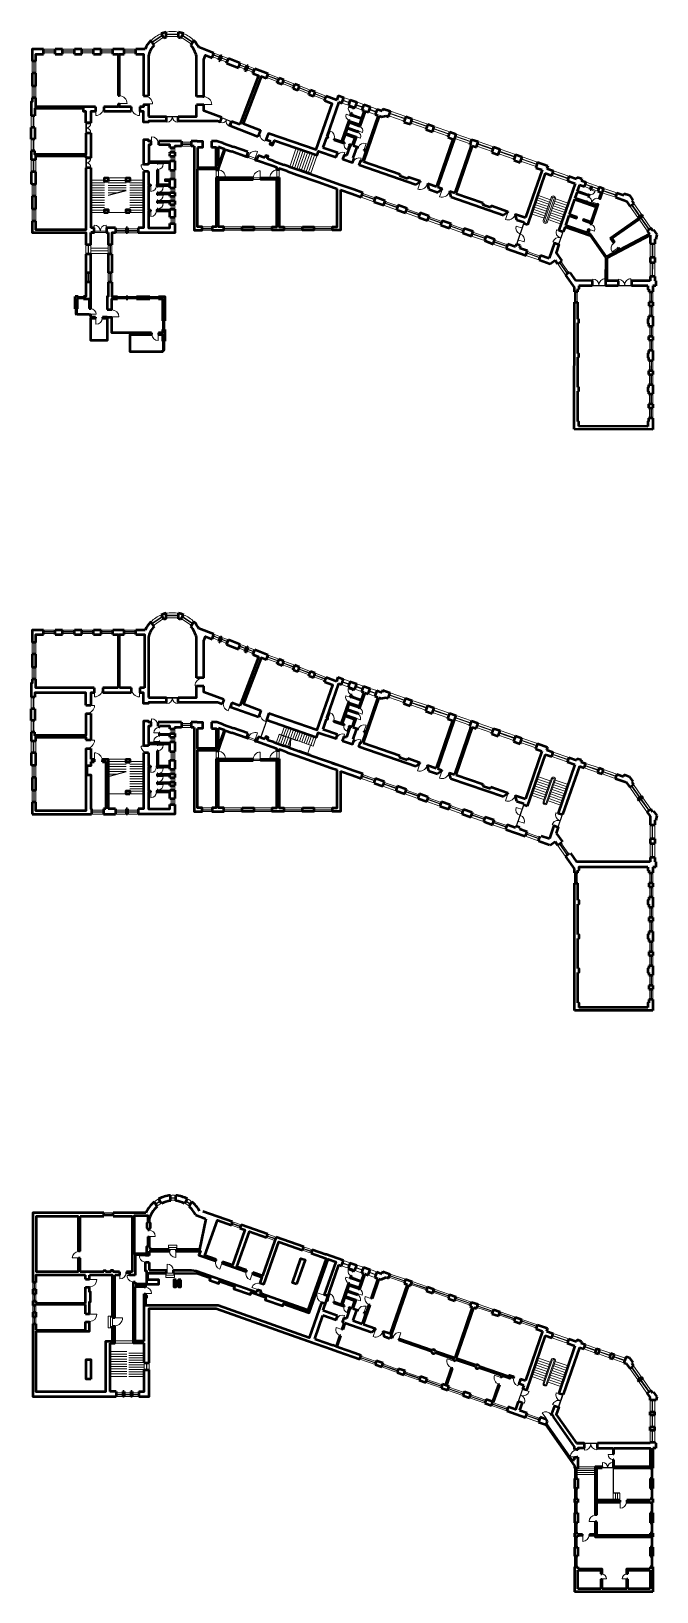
# Model space of a CAD drawing. Header units: millimetres. Extents: x 312346 to 393627, y -666289 to -314922.
# Drawn here: x 312849 to 393540, y -666289 to -464921 of the extents above; entities that cross this region are included whole.
import ezdxf

# ---------------------------------------------------------------- set-up
doc = ezdxf.new("R2010")
doc.units = ezdxf.units.MM
doc.header["$LTSCALE"] = 400
doc.linetypes.add('ČÁRKOVANÁ', pattern=[0.75, 0.5, -0.25])
for name, color, linetype, lineweight in [('RG_dveře', 3, 'Continuous', 9), ('RG_okna', 3, 'Continuous', 9), ('RG_schodiště', 94, 'Continuous', 9), ('RG_výrobky zámečník-šatny', 6, 'Continuous', 9), ('RG_zdivo nové', 1, 'Continuous', 50), ('RG_zdivo stávající', 30, 'Continuous', 50)]:
    doc.layers.add(name, color=color, linetype=linetype, lineweight=lineweight)

# ---------------------------------------------------------------- blocks, each defined once
blk = doc.blocks.new('*U106')
blk.add_line((-350, -293), (-350, -1093))
for points in [[(-400, -63), (-350, -63), (-350, -293), (-400, -293)], [(500, -63), (450, -63), (450, -293), (500, -293)]]:
    blk.add_lwpolyline(points)
blk.add_arc((-350, -293), 800, 270, 0)
at = {"layer": 'RG_zdivo stávající'}
for p, q in [((-400, -63), (-400, -293)), ((500, -63), (500, -293))]:
    blk.add_line(p, q, dxfattribs=at)
blk = doc.blocks.new('*U105')
blk.add_line((-350, -293), (-350, -1093))
for points in [[(-400, 167), (-350, 167), (-350, -293), (-400, -293)], [(500, 167), (450, 167), (450, -293), (500, -293)]]:
    blk.add_lwpolyline(points)
blk.add_arc((-350, -293), 800, 270, 0)
at = {"layer": 'RG_zdivo stávající'}
for p, q in [((-400, 167), (-400, -293)), ((500, 167), (500, -293))]:
    blk.add_line(p, q, dxfattribs=at)
blk = doc.blocks.new('*U104')
blk.add_line((450, -143), (450, 657))
for points in [[(-400, -293), (-350, -293), (-350, -143), (-400, -143)], [(500, -293), (450, -293), (450, -143), (500, -143)]]:
    blk.add_lwpolyline(points)
blk.add_arc((450, -143), 800, 90, 180)
at = {"layer": 'RG_zdivo stávající'}
for p, q in [((-400, -293), (-400, -143)), ((500, -293), (500, -143))]:
    blk.add_line(p, q, dxfattribs=at)
blk = doc.blocks.new('*U102')
blk.add_line((-350, 7), (-350, 1007))
for points in [[(-400, -293), (-350, -293), (-350, 7), (-400, 7)], [(700, -293), (650, -293), (650, 7), (700, 7)]]:
    blk.add_lwpolyline(points)
blk.add_arc((-350, 7), 1000, 0, 90)
at = {"layer": 'RG_zdivo stávající'}
for p, q in [((-400, -293), (-400, 7)), ((700, -293), (700, 7))]:
    blk.add_line(p, q, dxfattribs=at)
blk = doc.blocks.new('*U103')
blk.add_line((-350, -293), (-350, -1093))
for points in [[(-400, -193), (-350, -193), (-350, -293), (-400, -293)], [(500, -193), (450, -193), (450, -293), (500, -293)]]:
    blk.add_lwpolyline(points)
blk.add_arc((-350, -293), 800, 270, 0)
at = {"layer": 'RG_zdivo stávající'}
for p, q in [((-400, -193), (-400, -293)), ((500, -193), (500, -293))]:
    blk.add_line(p, q, dxfattribs=at)
blk = doc.blocks.new('*U100')
blk.add_line((-350, 57), (-350, 857))
for points in [[(-400, -293), (-350, -293), (-350, 57), (-400, 57)], [(500, -293), (450, -293), (450, 57), (500, 57)]]:
    blk.add_lwpolyline(points)
blk.add_arc((-350, 57), 800, 0, 90)
at = {"layer": 'RG_zdivo stávající'}
for p, q in [((-400, -293), (-400, 57)), ((500, -293), (500, 57))]:
    blk.add_line(p, q, dxfattribs=at)
blk = doc.blocks.new('*U101')
blk.add_line((450, -152), (450, 648))
for points in [[(-400, -293), (-350, -293), (-350, -152), (-400, -152)], [(500, -293), (450, -293), (450, -152), (500, -152)]]:
    blk.add_lwpolyline(points)
blk.add_arc((450, -152), 800, 90, 180)
at = {"layer": 'RG_zdivo stávající'}
for p, q in [((-400, -293), (-400, -152)), ((500, -293), (500, -152))]:
    blk.add_line(p, q, dxfattribs=at)
blk = doc.blocks.new('*U99')
blk.add_line((-350, 7), (-350, 957))
for points in [[(-400, -493), (-350, -493), (-350, 7), (-400, 7)], [(650, -493), (600, -493), (600, 7), (650, 7)]]:
    blk.add_lwpolyline(points)
blk.add_arc((-350, 7), 950, 0, 90)
at = {"layer": 'RG_zdivo stávající'}
for p, q in [((-400, -493), (-400, 7)), ((650, -493), (650, 7))]:
    blk.add_line(p, q, dxfattribs=at)
blk = doc.blocks.new('*U97')
blk.add_line((450, -293), (450, -1093))
for points in [[(-400, -93), (-350, -93), (-350, -293), (-400, -293)], [(500, -93), (450, -93), (450, -293), (500, -293)]]:
    blk.add_lwpolyline(points)
blk.add_arc((450, -293), 800, 180, 270)
at = {"layer": 'RG_zdivo stávající'}
for p, q in [((-400, -93), (-400, -293)), ((500, -93), (500, -293))]:
    blk.add_line(p, q, dxfattribs=at)
blk = doc.blocks.new('*U98')
blk.add_line((450, -293), (450, -1093))
for points in [[(-400, 227), (-350, 227), (-350, -293), (-400, -293)], [(500, 227), (450, 227), (450, -293), (500, -293)]]:
    blk.add_lwpolyline(points)
blk.add_arc((450, -293), 800, 180, 270)
at = {"layer": 'RG_zdivo stávající'}
for p, q in [((-400, 227), (-400, -293)), ((500, 227), (500, -293))]:
    blk.add_line(p, q, dxfattribs=at)
blk = doc.blocks.new('*U96')
blk.add_line((500, -193), (500, -993))
for points in [[(-350, 7), (-300, 7), (-300, -193), (-350, -193)], [(550, 7), (500, 7), (500, -193), (550, -193)]]:
    blk.add_lwpolyline(points)
blk.add_arc((500, -193), 800, 180, 270)
at = {"layer": 'RG_zdivo stávající'}
for p, q in [((-350, 7), (-350, -193)), ((550, 7), (550, -193))]:
    blk.add_line(p, q, dxfattribs=at)
blk = doc.blocks.new('*U95')
blk.add_line((-500, -293), (-500, -1243))
for points in [[(-550, 161), (-500, 161), (-500, -293), (-550, -293)], [(500, 161), (450, 161), (450, -293), (500, -293)]]:
    blk.add_lwpolyline(points)
blk.add_arc((-500, -293), 950, 270, 0)
at = {"layer": 'RG_zdivo stávající'}
for p, q in [((-550, 161), (-550, -293)), ((500, 161), (500, -293))]:
    blk.add_line(p, q, dxfattribs=at)
blk = doc.blocks.new('*U59')
blk.add_line((600, -323), (600, -1273))
for points in [[(-400, -173), (-350, -173), (-350, -323), (-400, -323)], [(650, -173), (600, -173), (600, -323), (650, -323)]]:
    blk.add_lwpolyline(points)
blk.add_arc((600, -323), 950, 180, 270)
at = {"layer": 'RG_zdivo stávající'}
for p, q in [((-400, -173), (-400, -323)), ((650, -173), (650, -323))]:
    blk.add_line(p, q, dxfattribs=at)
blk = doc.blocks.new('*U57')
blk.add_line((-200, -173), (-200, 627))
for points in [[(-250, -323), (-200, -323), (-200, -173), (-250, -173)], [(650, -323), (600, -323), (600, -173), (650, -173)]]:
    blk.add_lwpolyline(points)
blk.add_arc((-200, -173), 800, 0, 90)
at = {"layer": 'RG_zdivo stávající'}
for p, q in [((-250, -323), (-250, -173)), ((650, -323), (650, -173))]:
    blk.add_line(p, q, dxfattribs=at)
blk = doc.blocks.new('*U56')
blk.add_line((-200, -173), (-200, 427))
for points in [[(-241, -293), (-200, -293), (-200, -173), (-241, -173)], [(441, -293), (400, -293), (400, -173), (441, -173)]]:
    blk.add_lwpolyline(points)
blk.add_arc((-200, -173), 600, 0, 90)
at = {"layer": 'RG_zdivo stávající'}
for p, q in [((-241, -293), (-241, -173)), ((441, -293), (441, -173))]:
    blk.add_line(p, q, dxfattribs=at)
blk = doc.blocks.new('*U58')
blk.add_line((-200, -323), (-200, -923))
for points in [[(-241, -173), (-200, -173), (-200, -323), (-241, -323)], [(441, -173), (400, -173), (400, -323), (441, -323)]]:
    blk.add_lwpolyline(points)
blk.add_arc((-200, -323), 600, 270, 0)
at = {"layer": 'RG_zdivo stávající'}
for p, q in [((-241, -173), (-241, -323)), ((441, -173), (441, -323))]:
    blk.add_line(p, q, dxfattribs=at)
blk = doc.blocks.new('*U55')
blk.add_line((600, -173), (600, 627))
for points in [[(-250, -323), (-200, -323), (-200, -173), (-250, -173)], [(650, -323), (600, -323), (600, -173), (650, -173)]]:
    blk.add_lwpolyline(points)
blk.add_arc((600, -173), 800, 90, 180)
at = {"layer": 'RG_zdivo stávající'}
for p, q in [((-250, -323), (-250, -173)), ((650, -323), (650, -173))]:
    blk.add_line(p, q, dxfattribs=at)
blk = doc.blocks.new('900_1300_1640')
at = {"layer": 'RG_okna'}
for points in [[(139718, -7536), (140618, -7536)], [(139718, -7881), (140618, -7881)], [(139718, -7941), (140618, -7941)], [(139718, -8286), (140618, -8286)]]:
    blk.add_lwpolyline(points, dxfattribs=at)
at = {"layer": 'RG_zdivo stávající'}
for points in [[(139718, -8286), (139718, -7536)], [(140618, -7536), (140618, -8286)]]:
    blk.add_lwpolyline(points, dxfattribs=at)
blk = doc.blocks.new('1800_2030_1050')
at = {"layer": 'RG_okna'}
for points in [[(118088, 2964), (119858, 2964)], [(118088, 2689), (119858, 2689)], [(118088, 2629), (119858, 2629)], [(118088, 2454), (119858, 2454)]]:
    blk.add_lwpolyline(points, dxfattribs=at)
at = {"layer": 'RG_zdivo stávající'}
for points in [[(118088, 2314), (118088, 2964)], [(119858, 2964), (119858, 2314)]]:
    blk.add_lwpolyline(points, dxfattribs=at)
blk = doc.blocks.new('*U94')
blk.add_line((600, -173), (600, 627))
for points in [[(-250, -323), (-200, -323), (-200, -173), (-250, -173)], [(650, -323), (600, -323), (600, -173), (650, -173)]]:
    blk.add_lwpolyline(points)
blk.add_arc((600, -173), 800, 90, 180)
at = {"layer": 'RG_zdivo stávající'}
for p, q in [((-250, -323), (-250, -173)), ((650, -323), (650, -173))]:
    blk.add_line(p, q, dxfattribs=at)
blk = doc.blocks.new('*U91')
blk.add_line((600, -173), (600, 677))
for points in [[(-300, -323), (-250, -323), (-250, -173), (-300, -173)], [(650, -323), (600, -323), (600, -173), (650, -173)]]:
    blk.add_lwpolyline(points)
blk.add_arc((600, -173), 850, 90, 180)
at = {"layer": 'RG_zdivo stávající'}
for p, q in [((-300, -323), (-300, -173)), ((650, -323), (650, -173))]:
    blk.add_line(p, q, dxfattribs=at)
blk = doc.blocks.new('*U92')
blk.add_line((-250, -173), (-250, 477))
for points in [[(-300, -273), (-250, -273), (-250, -173), (-300, -173)], [(450, -273), (400, -273), (400, -173), (450, -173)]]:
    blk.add_lwpolyline(points)
blk.add_arc((-250, -173), 650, 0, 90)
at = {"layer": 'RG_zdivo stávající'}
for p, q in [((-300, -273), (-300, -173)), ((450, -273), (450, -173))]:
    blk.add_line(p, q, dxfattribs=at)
blk = doc.blocks.new('*U93')
blk.add_line((-250, -173), (-250, 627))
for points in [[(-300, -423), (-250, -423), (-250, -173), (-300, -173)], [(600, -423), (550, -423), (550, -173), (600, -173)]]:
    blk.add_lwpolyline(points)
blk.add_arc((-250, -173), 800, 0, 90)
at = {"layer": 'RG_zdivo stávající'}
for p, q in [((-300, -423), (-300, -173)), ((600, -423), (600, -173))]:
    blk.add_line(p, q, dxfattribs=at)
blk = doc.blocks.new('*U88')
blk.add_line((-250, -173), (-250, 627))
for points in [[(-300, -273), (-250, -273), (-250, -173), (-300, -173)], [(600, -273), (550, -273), (550, -173), (600, -173)]]:
    blk.add_lwpolyline(points)
blk.add_arc((-250, -173), 800, 0, 90)
at = {"layer": 'RG_zdivo stávající'}
for p, q in [((-300, -273), (-300, -173)), ((600, -273), (600, -173))]:
    blk.add_line(p, q, dxfattribs=at)
blk = doc.blocks.new('*U89')
blk.add_line((550, -173), (550, 627))
for points in [[(-300, -373), (-250, -373), (-250, -173), (-300, -173)], [(600, -373), (550, -373), (550, -173), (600, -173)]]:
    blk.add_lwpolyline(points)
blk.add_arc((550, -173), 800, 90, 180)
at = {"layer": 'RG_zdivo stávající'}
for p, q in [((-300, -373), (-300, -173)), ((600, -373), (600, -173))]:
    blk.add_line(p, q, dxfattribs=at)
blk = doc.blocks.new('*U90')
blk.add_line((550, -173), (550, 427))
for points in [[(-100, -323), (-50, -323), (-50, -173), (-100, -173)], [(600, -323), (550, -323), (550, -173), (600, -173)]]:
    blk.add_lwpolyline(points)
blk.add_arc((550, -173), 600, 90, 180)
at = {"layer": 'RG_zdivo stávající'}
for p, q in [((-100, -323), (-100, -173)), ((600, -323), (600, -173))]:
    blk.add_line(p, q, dxfattribs=at)
blk = doc.blocks.new('*U86')
blk.add_line((-200, -323), (-200, -1123))
for points in [[(-250, -173), (-200, -173), (-200, -323), (-250, -323)], [(650, -173), (600, -173), (600, -323), (650, -323)]]:
    blk.add_lwpolyline(points)
blk.add_arc((-200, -323), 800, 270, 0)
at = {"layer": 'RG_zdivo stávající'}
for p, q in [((-250, -173), (-250, -323)), ((650, -173), (650, -323))]:
    blk.add_line(p, q, dxfattribs=at)
blk = doc.blocks.new('*U87')
blk.add_line((700, -273), (700, -1173))
for points in [[(-241, -173), (-200, -173), (-200, -273), (-241, -273)], [(741, -173), (700, -173), (700, -273), (741, -273)]]:
    blk.add_lwpolyline(points)
blk.add_arc((700, -273), 900, 180, 270)
at = {"layer": 'RG_zdivo stávající'}
for p, q in [((-241, -173), (-241, -273)), ((741, -173), (741, -273))]:
    blk.add_line(p, q, dxfattribs=at)
blk = doc.blocks.new('*U83')
blk.add_line((-200, -173), (-200, 627))
for points in [[(-250, -353), (-200, -353), (-200, -173), (-250, -173)], [(650, -353), (600, -353), (600, -173), (650, -173)]]:
    blk.add_lwpolyline(points)
blk.add_arc((-200, -173), 800, 0, 90)
at = {"layer": 'RG_zdivo stávající'}
for p, q in [((-250, -353), (-250, -173)), ((650, -353), (650, -173))]:
    blk.add_line(p, q, dxfattribs=at)
blk = doc.blocks.new('*U84')
blk.add_line((500, -323), (500, -1123))
for points in [[(-341, -173), (-300, -173), (-300, -323), (-341, -323)], [(541, -173), (500, -173), (500, -323), (541, -323)]]:
    blk.add_lwpolyline(points)
blk.add_arc((500, -323), 800, 180, 270)
at = {"layer": 'RG_zdivo stávající'}
for p, q in [((-341, -173), (-341, -323)), ((541, -173), (541, -323))]:
    blk.add_line(p, q, dxfattribs=at)
blk = doc.blocks.new('*U85')
blk.add_line((700, -273), (700, -1073))
for points in [[(-141, -173), (-100, -173), (-100, -273), (-141, -273)], [(741, -173), (700, -173), (700, -273), (741, -273)]]:
    blk.add_lwpolyline(points)
blk.add_arc((700, -273), 800, 180, 270)
at = {"layer": 'RG_zdivo stávající'}
for p, q in [((-141, -173), (-141, -273)), ((741, -173), (741, -273))]:
    blk.add_line(p, q, dxfattribs=at)
blk = doc.blocks.new('*U82')
blk.add_line((700, -273), (700, -1173))
for points in [[(-241, -123), (-200, -123), (-200, -273), (-241, -273)], [(741, -123), (700, -123), (700, -273), (741, -273)]]:
    blk.add_lwpolyline(points)
blk.add_arc((700, -273), 900, 180, 270)
at = {"layer": 'RG_zdivo stávající'}
for p, q in [((-241, -123), (-241, -273)), ((741, -123), (741, -273))]:
    blk.add_line(p, q, dxfattribs=at)
blk = doc.blocks.new('2100_2070_920')
at = {"layer": 'RG_okna'}
for points in [[(117898, -7976), (119998, -7976)], [(117898, -8251), (119998, -8251)], [(117898, -8311), (119998, -8311)], [(117898, -8586), (119998, -8586)]]:
    blk.add_lwpolyline(points, dxfattribs=at)
at = {"layer": 'RG_zdivo stávající'}
for points in [[(117898, -8586), (117898, -7836)], [(119998, -7836), (119998, -8586)]]:
    blk.add_lwpolyline(points, dxfattribs=at)
blk = doc.blocks.new('1520_2900_900_3')
at = {"layer": 'RG_okna'}
for points in [[(93845, -104449), (95365, -104449)], [(93845, -104669), (95365, -104669)], [(93845, -104729), (95365, -104729)], [(93845, -104949), (95365, -104949)]]:
    blk.add_lwpolyline(points, dxfattribs=at)
at = {"layer": 'RG_zdivo stávající'}
for points in [[(93845, -104299), (93845, -104949)], [(95365, -104299), (95365, -104949)]]:
    blk.add_lwpolyline(points, dxfattribs=at)
blk = doc.blocks.new('okno_oblouk')
at = {"layer": 'RG_okna'}
for points in [[(109066, -107732), (110666, -107732)], [(109066, -107985), (110666, -107985)], [(109066, -108045), (110666, -108045)]]:
    blk.add_lwpolyline(points, dxfattribs=at)
blk.add_arc((109866, -104509), 3871, 258.07382, 281.92618, dxfattribs=at)
at = {"layer": 'RG_zdivo stávající'}
for points in [[(109066, -107577), (109066, -108296)], [(110666, -107577), (110666, -108296)]]:
    blk.add_lwpolyline(points, dxfattribs=at)
blk = doc.blocks.new('*U28')
blk.add_line((-350, -293), (-350, -1293))
for points in [[(-400, -143), (-350, -143), (-350, -293), (-400, -293)], [(700, -143), (650, -143), (650, -293), (700, -293)]]:
    blk.add_lwpolyline(points)
blk.add_arc((-350, -293), 1000, 270, 0)
at = {"layer": 'RG_zdivo stávající'}
for p, q in [((-400, -143), (-400, -293)), ((700, -143), (700, -293))]:
    blk.add_line(p, q, dxfattribs=at)
blk = doc.blocks.new('*U81')
blk.add_line((-350, -293), (-350, -1293))
for points in [[(-400, -143), (-350, -143), (-350, -293), (-400, -293)], [(700, -143), (650, -143), (650, -293), (700, -293)]]:
    blk.add_lwpolyline(points)
blk.add_arc((-350, -293), 1000, 270, 0)
at = {"layer": 'RG_zdivo stávající'}
for p, q in [((-400, -143), (-400, -293)), ((700, -143), (700, -293))]:
    blk.add_line(p, q, dxfattribs=at)
blk = doc.blocks.new('*U46')
blk.add_line((-350, -293), (-350, -1093))
for points in [[(-400, -143), (-350, -143), (-350, -293), (-400, -293)], [(500, -143), (450, -143), (450, -293), (500, -293)]]:
    blk.add_lwpolyline(points)
blk.add_arc((-350, -293), 800, 270, 0)
at = {"layer": 'RG_zdivo stávající'}
for p, q in [((-400, -143), (-400, -293)), ((500, -143), (500, -293))]:
    blk.add_line(p, q, dxfattribs=at)
blk = doc.blocks.new('*U45')
blk.add_line((-350, -113), (-350, 587))
for points in [[(-400, -293), (-350, -293), (-350, -113), (-400, -113)], [(400, -293), (350, -293), (350, -113), (400, -113)]]:
    blk.add_lwpolyline(points)
blk.add_arc((-350, -113), 700, 0, 90)
at = {"layer": 'RG_zdivo stávající'}
for p, q in [((-400, -293), (-400, -113)), ((400, -293), (400, -113))]:
    blk.add_line(p, q, dxfattribs=at)
blk = doc.blocks.new('*U25')
blk.add_line((650, -293), (650, -1293))
for points in [[(-400, -143), (-350, -143), (-350, -293), (-400, -293)], [(700, -143), (650, -143), (650, -293), (700, -293)]]:
    blk.add_lwpolyline(points)
blk.add_arc((650, -293), 1000, 180, 270)
at = {"layer": 'RG_zdivo stávající'}
for p, q in [((-400, -143), (-400, -293)), ((700, -143), (700, -293))]:
    blk.add_line(p, q, dxfattribs=at)
blk = doc.blocks.new('*U26')
blk.add_line((-350, -293), (-350, -1293))
for points in [[(-400, -143), (-350, -143), (-350, -293), (-400, -293)], [(700, -143), (650, -143), (650, -293), (700, -293)]]:
    blk.add_lwpolyline(points)
blk.add_arc((-350, -293), 1000, 270, 0)
at = {"layer": 'RG_zdivo stávající'}
for p, q in [((-400, -143), (-400, -293)), ((700, -143), (700, -293))]:
    blk.add_line(p, q, dxfattribs=at)
blk = doc.blocks.new('*U27')
blk.add_line((-350, -293), (-350, -1093))
for points in [[(-400, -143), (-350, -143), (-350, -293), (-400, -293)], [(500, -143), (450, -143), (450, -293), (500, -293)]]:
    blk.add_lwpolyline(points)
blk.add_arc((-350, -293), 800, 270, 0)
at = {"layer": 'RG_zdivo stávající'}
for p, q in [((-400, -143), (-400, -293)), ((500, -143), (500, -293))]:
    blk.add_line(p, q, dxfattribs=at)
blk = doc.blocks.new('okno_900')
at = {"layer": 'RG_okna'}
for points in [[(167404, -103572), (168244, -103894)], [(167483, -103366), (168323, -103689)], [(167504, -103310), (168344, -103633)], [(167583, -103105), (168423, -103427)]]:
    blk.add_lwpolyline(points, dxfattribs=at)
at = {"layer": 'RG_zdivo stávající'}
for points in [[(167637, -102965), (167404, -103572)], [(168477, -103287), (168244, -103894)]]:
    blk.add_lwpolyline(points, dxfattribs=at)
blk = doc.blocks.new('*U80')
blk.add_line((-350, -143), (-350, 857))
for points in [[(-400, -293), (-350, -293), (-350, -143), (-400, -143)], [(700, -293), (650, -293), (650, -143), (700, -143)]]:
    blk.add_lwpolyline(points)
blk.add_arc((-350, -143), 1000, 0, 90)
at = {"layer": 'RG_zdivo stávající'}
for p, q in [((-400, -293), (-400, -143)), ((700, -293), (700, -143))]:
    blk.add_line(p, q, dxfattribs=at)
blk = doc.blocks.new('*U79')
blk.add_line((800, -173), (800, 827))
for points in [[(-241, -293), (-200, -293), (-200, -173), (-241, -173)], [(841, -293), (800, -293), (800, -173), (841, -173)]]:
    blk.add_lwpolyline(points)
blk.add_arc((800, -173), 1000, 90, 180)
at = {"layer": 'RG_zdivo stávající'}
for p, q in [((-241, -293), (-241, -173)), ((841, -293), (841, -173))]:
    blk.add_line(p, q, dxfattribs=at)
blk = doc.blocks.new('*U109')
for p, q in [((-200, 950), (-200, 900)), ((-200, 950), (0, 950)), ((-200, 920), (0, 920)), ((-200, 900), (-200, 0)), ((-200, 900), (0, 900)), ((-200, 0), (-200, -50)), ((-200, 0), (0, 0)), ((0, 950), (0, 900)), ((0, 900), (0, 0)), ((0, 0), (0, -50)), ((0, 0), (900, 0)), ((-200, -20), (0, -20)), ((-200, -50), (0, -50))]:
    blk.add_line(p, q)
for points in [[(-220, 900), (-200, 900), (-200, 1000), (-220, 1000)], [(0, 900), (20, 900), (20, 1000), (0, 1000)], [(0, 0), (20, 0), (20, -100), (0, -100)], [(-220, 0), (-200, 0), (-200, -100), (-220, -100)]]:
    blk.add_lwpolyline(points, close=True)
blk.add_arc((0, 0), 900, 360, 90)
blk = doc.blocks.new('okno_2375')
at = {"layer": 'RG_okna'}
for points in [[(437181, -409465), (439556, -409465)], [(437181, -409695), (439556, -409695)], [(437181, -409745), (439556, -409745)], [(437181, -409905), (439556, -409905)], [(437256, -409745), (437256, -409695)], [(437894, -409745), (437894, -409695)], [(438030, -409695), (438030, -409745)], [(438707, -409695), (438707, -409745)], [(438843, -409745), (438843, -409695)], [(439481, -409745), (439481, -409695)]]:
    blk.add_lwpolyline(points, dxfattribs=at)
blk = doc.blocks.new('okno_1300')
at = {"layer": 'RG_okna'}
for points in [[(434381, -430465), (435681, -430465)], [(434381, -430695), (435681, -430695)], [(434381, -430745), (435681, -430745)], [(434381, -430905), (435681, -430905)], [(434456, -430745), (434456, -430695)], [(435606, -430745), (435606, -430695)]]:
    blk.add_lwpolyline(points, dxfattribs=at)
blk = doc.blocks.new('*U114')
for p, q in [((0, 200), (-50, 200)), ((0, 0), (-50, 0)), ((900, 200), (0, 200)), ((0, 200), (0, 0)), ((900, 0), (0, 0)), ((0, 0), (0, -900)), ((950, 200), (900, 200)), ((900, 200), (900, 0)), ((950, 0), (900, 0))]:
    blk.add_line(p, q)
blk.add_arc((0, 0), 900, 270, 0)
blk = doc.blocks.new('*U117')
for p, q in [((0, 300), (-50, 300)), ((0, 0), (-50, 0)), ((900, 300), (0, 300)), ((0, 300), (0, 0)), ((900, 0), (0, 0)), ((950, 300), (900, 300)), ((900, 300), (900, 0)), ((950, 0), (900, 0)), ((900, 0), (900, -900))]:
    blk.add_line(p, q)
blk.add_arc((900, 0), 900, 180, 270)
blk = doc.blocks.new('*U119')
for p, q in [((0, 300), (-50, 300)), ((0, 0), (-50, 0)), ((900, 300), (0, 300)), ((0, 300), (0, 0)), ((900, 0), (0, 0)), ((0, 0), (0, -900)), ((950, 300), (900, 300)), ((900, 300), (900, 0)), ((950, 0), (900, 0))]:
    blk.add_line(p, q)
blk.add_arc((0, 0), 900, 270, 0)
blk = doc.blocks.new('*U69')
blk.add_line((-200, -173), (-200, 527))
for points in [[(-241, -323), (-200, -323), (-200, -173), (-241, -173)], [(541, -323), (500, -323), (500, -173), (541, -173)]]:
    blk.add_lwpolyline(points)
blk.add_arc((-200, -173), 700, 0, 90)
at = {"layer": 'RG_zdivo stávající'}
for p, q in [((-241, -323), (-241, -173)), ((541, -323), (541, -173))]:
    blk.add_line(p, q, dxfattribs=at)
blk = doc.blocks.new('*U70')
blk.add_line((-200, -323), (-200, -1023))
for points in [[(-241, -173), (-200, -173), (-200, -323), (-241, -323)], [(541, -173), (500, -173), (500, -323), (541, -323)]]:
    blk.add_lwpolyline(points)
blk.add_arc((-200, -323), 700, 270, 0)
at = {"layer": 'RG_zdivo stávající'}
for p, q in [((-241, -173), (-241, -323)), ((541, -173), (541, -323))]:
    blk.add_line(p, q, dxfattribs=at)
blk = doc.blocks.new('*U67')
blk.add_line((-200, -173), (-200, 427))
for points in [[(-241, -253), (-200, -253), (-200, -173), (-241, -173)], [(441, -253), (400, -253), (400, -173), (441, -173)]]:
    blk.add_lwpolyline(points)
blk.add_arc((-200, -173), 600, 0, 90)
at = {"layer": 'RG_zdivo stávající'}
for p, q in [((-241, -253), (-241, -173)), ((441, -253), (441, -173))]:
    blk.add_line(p, q, dxfattribs=at)
blk = doc.blocks.new('*U68')
blk.add_line((400, -173), (400, 427))
for points in [[(-241, -253), (-200, -253), (-200, -173), (-241, -173)], [(441, -253), (400, -253), (400, -173), (441, -173)]]:
    blk.add_lwpolyline(points)
blk.add_arc((400, -173), 600, 90, 180)
at = {"layer": 'RG_zdivo stávající'}
for p, q in [((-241, -253), (-241, -173)), ((441, -253), (441, -173))]:
    blk.add_line(p, q, dxfattribs=at)
blk = doc.blocks.new('*U71')
blk.add_line((600, -143), (600, 657))
for points in [[(-250, -323), (-200, -323), (-200, -143), (-250, -143)], [(650, -323), (600, -323), (600, -143), (650, -143)]]:
    blk.add_lwpolyline(points)
blk.add_arc((600, -143), 800, 90, 180)
at = {"layer": 'RG_zdivo stávající'}
for p, q in [((-250, -323), (-250, -143)), ((650, -323), (650, -143))]:
    blk.add_line(p, q, dxfattribs=at)
blk = doc.blocks.new('*U77')
blk.add_line((-350, -143), (-350, 857))
for points in [[(-400, -293), (-350, -293), (-350, -143), (-400, -143)], [(700, -293), (650, -293), (650, -143), (700, -143)]]:
    blk.add_lwpolyline(points)
blk.add_arc((-350, -143), 1000, 0, 90)
at = {"layer": 'RG_zdivo stávající'}
for p, q in [((-400, -293), (-400, -143)), ((700, -293), (700, -143))]:
    blk.add_line(p, q, dxfattribs=at)
blk = doc.blocks.new('*U138')
blk.add_line((-350, -293), (-350, -1193))
for points in [[(-400, -143), (-350, -143), (-350, -293), (-400, -293)], [(600, -143), (550, -143), (550, -293), (600, -293)]]:
    blk.add_lwpolyline(points)
blk.add_arc((-350, -293), 900, 270, 0)
at = {"layer": 'RG_zdivo stávající'}
for p, q in [((-400, -143), (-400, -293)), ((600, -143), (600, -293))]:
    blk.add_line(p, q, dxfattribs=at)
blk = doc.blocks.new('*U76')
blk.add_line((-350, -293), (-350, -1293))
for points in [[(-400, -153), (-350, -153), (-350, -293), (-400, -293)], [(700, -153), (650, -153), (650, -293), (700, -293)]]:
    blk.add_lwpolyline(points)
blk.add_arc((-350, -293), 1000, 270, 0)
at = {"layer": 'RG_zdivo stávající'}
for p, q in [((-400, -153), (-400, -293)), ((700, -153), (700, -293))]:
    blk.add_line(p, q, dxfattribs=at)
blk = doc.blocks.new('*U74')
blk.add_line((350, -93), (350, 607))
for points in [[(-400, -293), (-350, -293), (-350, -93), (-400, -93)], [(400, -293), (350, -293), (350, -93), (400, -93)]]:
    blk.add_lwpolyline(points)
blk.add_arc((350, -93), 700, 90, 180)
at = {"layer": 'RG_zdivo stávající'}
for p, q in [((-400, -293), (-400, -93)), ((400, -293), (400, -93))]:
    blk.add_line(p, q, dxfattribs=at)
blk = doc.blocks.new('*U75')
blk.add_line((-350, -293), (-350, -1093))
for points in [[(-400, -173), (-350, -173), (-350, -293), (-400, -293)], [(500, -173), (450, -173), (450, -293), (500, -293)]]:
    blk.add_lwpolyline(points)
blk.add_arc((-350, -293), 800, 270, 0)
at = {"layer": 'RG_zdivo stávající'}
for p, q in [((-400, -173), (-400, -293)), ((500, -173), (500, -293))]:
    blk.add_line(p, q, dxfattribs=at)
blk = doc.blocks.new('*U72')
blk.add_line((350, -93), (350, 807))
for points in [[(-600, -713), (-550, -713), (-550, -93), (-600, -93)], [(400, -713), (350, -713), (350, -93), (400, -93)]]:
    blk.add_lwpolyline(points)
blk.add_arc((350, -93), 900, 90, 180)
at = {"layer": 'RG_zdivo stávající'}
for p, q in [((-600, -713), (-600, -93)), ((400, -713), (400, -93))]:
    blk.add_line(p, q, dxfattribs=at)
blk = doc.blocks.new('*U73')
blk.add_line((450, -293), (450, -1093))
for points in [[(-400, -93), (-350, -93), (-350, -293), (-400, -293)], [(500, -93), (450, -93), (450, -293), (500, -293)]]:
    blk.add_lwpolyline(points)
blk.add_arc((450, -293), 800, 180, 270)
at = {"layer": 'RG_zdivo stávající'}
for p, q in [((-400, -93), (-400, -293)), ((500, -93), (500, -293))]:
    blk.add_line(p, q, dxfattribs=at)

msp = doc.modelspace()

# ---------------------------------------------------------------- linework, layer by layer
at = {"layer": 'RG_dveře'}
for p, q in [((329189, -482044), (329889, -482044)), ((329189, -485014), (329889, -485014)), ((329189, -486069), (329889, -486069)), ((329189, -487124), (329889, -487124)), ((329359, -555449), (328659, -555449)), ((329359, -556559), (328659, -556559)), ((329189, -557044), (329889, -557044)), ((329189, -560014), (329889, -560014)), ((329189, -561069), (329889, -561069)), ((329189, -562124), (329889, -562124))]:
    msp.add_line(p, q, dxfattribs=at)
at = {"layer": 'RG_dveře', "ltscale": 0.1}
for points in [[(319899, -476759), (319899, -478059)], [(319959, -476759), (319959, -478059)], [(331811, -475909), (330306, -475909)], [(331811, -475962), (330306, -475962)], [(338655, -476594), (337417, -476119)], [(338672, -476551), (337433, -476076)], [(319899, -481239), (319899, -482539)], [(319959, -481239), (319959, -482539)], [(375432, -492408), (376354, -489744)], [(375488, -492428), (376411, -489763)], [(380858, -492414), (381421, -490789)], [(380915, -492434), (381478, -490809)], [(385225, -497713), (386945, -497716)], [(385225, -497773), (386945, -497776)], [(388538, -497718), (390258, -497721)], [(388538, -497778), (390258, -497781)], [(331811, -550909), (330306, -550909)], [(331811, -550962), (330306, -550962)], [(375401, -567480), (376340, -564755)], [(375458, -567499), (376397, -564774)], [(380784, -567607), (381344, -565981)], [(380840, -567627), (381400, -566000)], [(375663, -641722), (376223, -640095)], [(375720, -641741), (376280, -640115)], [(380837, -642454), (381396, -640827)], [(380893, -642473), (381453, -640847)], [(385875, -647109), (384155, -647109)], [(385875, -647169), (384155, -647169)], [(386488, -650249), (387908, -650249)], [(386488, -650309), (387908, -650309)]]:
    msp.add_lwpolyline(points, dxfattribs=at)
at = {"layer": 'RG_dveře'}
for points in [[(329189, -482000), (329189, -482044), (329089, -482044), (329089, -482000)], [(329189, -482788), (329189, -482744), (329089, -482744), (329089, -482788)], [(329189, -484970), (329189, -485014), (329089, -485014), (329089, -484970)], [(329189, -485758), (329189, -485714), (329089, -485714), (329089, -485758)], [(329189, -486025), (329189, -486069), (329089, -486069), (329089, -486025)], [(329189, -486813), (329189, -486769), (329089, -486769), (329089, -486813)], [(329189, -487080), (329189, -487124), (329089, -487124), (329089, -487080)], [(329189, -487868), (329189, -487824), (329089, -487824), (329089, -487868)], [(329429, -554705), (329429, -554749), (329359, -554749), (329359, -554705)], [(329429, -555493), (329429, -555449), (329359, -555449), (329359, -555493)], [(329189, -557000), (329189, -557044), (329089, -557044), (329089, -557000)], [(329189, -557788), (329189, -557744), (329089, -557744), (329089, -557788)], [(329429, -555815), (329429, -555859), (329359, -555859), (329359, -555815)], [(329429, -556603), (329429, -556559), (329359, -556559), (329359, -556603)], [(329189, -559970), (329189, -560014), (329089, -560014), (329089, -559970)], [(329189, -560758), (329189, -560714), (329089, -560714), (329089, -560758)], [(329189, -561025), (329189, -561069), (329089, -561069), (329089, -561025)], [(329189, -561813), (329189, -561769), (329089, -561769), (329089, -561813)], [(329189, -562080), (329189, -562124), (329089, -562124), (329089, -562080)], [(329189, -562868), (329189, -562824), (329089, -562824), (329089, -562868)]]:
    msp.add_lwpolyline(points, dxfattribs=at)
for centre, start, end in [((329189, -482044), 270, 360), ((329189, -485014), 270, 360), ((329189, -486069), 270, 360), ((329189, -487124), 270, 360), ((329359, -555449), 90, 180), ((329359, -556559), 90, 180), ((329189, -557044), 270, 360), ((329189, -560014), 270, 360), ((329189, -561069), 270, 360), ((329189, -562124), 270, 360)]:
    msp.add_arc(centre, 700, start, end, dxfattribs=at)
at = {"layer": 'RG_okna'}
for p, q in [((320983, -490702), (320983, -489936)), ((322514, -490702), (322514, -489936)), ((320519, -500689), (320519, -493699))]:
    msp.add_line(p, q, dxfattribs=at)
for points in [[(312949, -468799), (312949, -470319)], [(313169, -468799), (313169, -470319)], [(313229, -468799), (313229, -470319)], [(313449, -468799), (313449, -470319)], [(312949, -472009), (312949, -473529)], [(313169, -472009), (313169, -473529)], [(313229, -472009), (313229, -473529)], [(313449, -472009), (313449, -473529)], [(312849, -475839), (312849, -477359)], [(313119, -475839), (313119, -477359)], [(313179, -475839), (313179, -477359)], [(319899, -476805), (320549, -476805)], [(330359, -475909), (330359, -476662)], [(331059, -475909), (331059, -475962)], [(331759, -475909), (331759, -476662)], [(337476, -476092), (337239, -476711)], [(338052, -476313), (338036, -476356)], [(338629, -476534), (338391, -477154)], [(312849, -478849), (312849, -480369)], [(313119, -478849), (313119, -480369)], [(313179, -478849), (313179, -480369)], [(319899, -477409), (319944, -477409)], [(319899, -478014), (320549, -478014)], [(332239, -479249), (333489, -479249)], [(330879, -480529), (330879, -479929)], [(330879, -481629), (330879, -481029)], [(331099, -480529), (331099, -479929)], [(331099, -481629), (331099, -481029)], [(331159, -480529), (331159, -479929)], [(331159, -481629), (331159, -481029)], [(331379, -480529), (331379, -479929)], [(331379, -481629), (331379, -481029)], [(332239, -479469), (333489, -479469)], [(332239, -479529), (333489, -479529)], [(332239, -479749), (333489, -479749)], [(312849, -481529), (312849, -483049)], [(313119, -481529), (313119, -483049)], [(313179, -481529), (313179, -483049)], [(313449, -481529), (313449, -483049)], [(319899, -481285), (320549, -481285)], [(319899, -481889), (319944, -481889)], [(319899, -482494), (320549, -482494)], [(330879, -483979), (330879, -482849)], [(331099, -483979), (331099, -482849)], [(331159, -483979), (331159, -482849)], [(331379, -483979), (331379, -482849)], [(382095, -483953), (380111, -483266)], [(382115, -483897), (380130, -483209)], [(382203, -483641), (380219, -482954)], [(312949, -484689), (312949, -486209)], [(313169, -484689), (313169, -486209)], [(313229, -484689), (313229, -486209)], [(313449, -484689), (313449, -486209)], [(330879, -485729), (330879, -485129)], [(331099, -485729), (331099, -485129)], [(331159, -485729), (331159, -485129)], [(331379, -485729), (331379, -485129)], [(382007, -484208), (380022, -483521)], [(384993, -485242), (384218, -484974)], [(386007, -485308), (384306, -484719)], [(386027, -485251), (384326, -484662)], [(386115, -484996), (384414, -484407)], [(385919, -485563), (385068, -485268)], [(388402, -485788), (386701, -485199)], [(330879, -486799), (330879, -486199)], [(330879, -487869), (330879, -487269)], [(331099, -486799), (331099, -486199)], [(331099, -487869), (331099, -487269)], [(331159, -486799), (331159, -486199)], [(331159, -487869), (331159, -487269)], [(331379, -486799), (331379, -486199)], [(331379, -487869), (331379, -487269)], [(388206, -486355), (386505, -485766)], [(388294, -486100), (386593, -485511)], [(388314, -486043), (386613, -485454)], [(391377, -488781), (390347, -487305)], [(391602, -488624), (390572, -487148)], [(312949, -487899), (312949, -489419)], [(313169, -487899), (313169, -489419)], [(313229, -487899), (313229, -489419)], [(313449, -487899), (313449, -489419)], [(330879, -489719), (330879, -488919)], [(331099, -489719), (331099, -488919)], [(331159, -489719), (331159, -488919)], [(331379, -489719), (331379, -488919)], [(391106, -488970), (390076, -487494)], [(391328, -488816), (390298, -487339)], [(391255, -489184), (392285, -490660)], [(391477, -489029), (392507, -490505)], [(391526, -488995), (392556, -490471)], [(391751, -488838), (392781, -490314)], [(320949, -490909), (320983, -490909), (320983, -490702), (320949, -490702)], [(322514, -490702), (320983, -490702)], [(320983, -490909), (322514, -490909)], [(322549, -490909), (322514, -490909), (322514, -490702), (322549, -490702)], [(323739, -490429), (325109, -490429)], [(323739, -490649), (325109, -490649)], [(323739, -490709), (325109, -490709)], [(323739, -490929), (325109, -490929)], [(325279, -490429), (326649, -490429)], [(325279, -490649), (326649, -490649)], [(325279, -490709), (326649, -490709)], [(325279, -490929), (326649, -490929)], [(376212, -490340), (375399, -490058)], [(375893, -491076), (375950, -491096)], [(381402, -490846), (380589, -490564)], [(319899, -493699), (319899, -492489)], [(320179, -493699), (320179, -492489)], [(320239, -493699), (320239, -492489)], [(320519, -493699), (320519, -492489)], [(322789, -493699), (322789, -492489)], [(322994, -493699), (322994, -492489)], [(323054, -493699), (323054, -492489)], [(323259, -493699), (323259, -492489)], [(375631, -491832), (376444, -492113)], [(380935, -492377), (380122, -492096)], [(381197, -491621), (381140, -491602)], [(392681, -494135), (392684, -492335)], [(392951, -494135), (392954, -492335)], [(393011, -494135), (393014, -492336)], [(393281, -494136), (393284, -492336)], [(392677, -496555), (392680, -494755)], [(392947, -496555), (392950, -494755)], [(393007, -496555), (393010, -494755)], [(393277, -496556), (393280, -494756)], [(319899, -497289), (319899, -496079)], [(320179, -497289), (320179, -496079)], [(320239, -497289), (320239, -496079)], [(320519, -497289), (320519, -496079)], [(322789, -497289), (322789, -496079)], [(322994, -497289), (322994, -496079)], [(323054, -497289), (323054, -496079)], [(323259, -497289), (323259, -496079)], [(385285, -497773), (385287, -496913)], [(386885, -497715), (386887, -496855)], [(388598, -497778), (388599, -496918)], [(390198, -497721), (390200, -496861)], [(318899, -499149), (319579, -499149)], [(318899, -499269), (319579, -499269)], [(318899, -499329), (319579, -499329)], [(323959, -499149), (325099, -499149)], [(323959, -499269), (325099, -499269)], [(323959, -499329), (325099, -499329)], [(325299, -499149), (326439, -499149)], [(325299, -499269), (326439, -499269)], [(325299, -499329), (326439, -499329)], [(328139, -499149), (329279, -499149)], [(328139, -499269), (329279, -499269)], [(328139, -499329), (329279, -499329)], [(382914, -499869), (382917, -498529)], [(383057, -499869), (383060, -498529)], [(383117, -499869), (383120, -498529)], [(383264, -499869), (383267, -498529)], [(386085, -497774), (386085, -497714)], [(389398, -497780), (389398, -497720)], [(392634, -499885), (392637, -498545)], [(392809, -499886), (392812, -498546)], [(392869, -499886), (392872, -498546)], [(393044, -499886), (393047, -498546)], [(318499, -501439), (318499, -500759)], [(318619, -501439), (318619, -500759)], [(318679, -501439), (318679, -500759)], [(318799, -501439), (318799, -500759)], [(318899, -499449), (319579, -499449)], [(323959, -499449), (325099, -499449)], [(325299, -499449), (326439, -499449)], [(328139, -499449), (329279, -499449)], [(392631, -501685), (392634, -500345)], [(392806, -501686), (392809, -500346)], [(392866, -501686), (392869, -500346)], [(393041, -501686), (393044, -500346)], [(329769, -503419), (329769, -502279)], [(329889, -503419), (329889, -502279)], [(329949, -503419), (329949, -502279)], [(330069, -503419), (330069, -502279)], [(392627, -504305), (392629, -502965)], [(392802, -504306), (392804, -502966)], [(392862, -504306), (392864, -502966)], [(393037, -504306), (393039, -502966)], [(329769, -506059), (329769, -504919)], [(329889, -506059), (329889, -504919)], [(329949, -506059), (329949, -504919)], [(330069, -506059), (330069, -504919)], [(392624, -506105), (392626, -504765)], [(392799, -506106), (392801, -504766)], [(392859, -506106), (392861, -504766)], [(393034, -506106), (393036, -504766)], [(392619, -508745), (392621, -507405)], [(392794, -508746), (392796, -507406)], [(392854, -508746), (392856, -507406)], [(393029, -508746), (393031, -507406)], [(392616, -510545), (392618, -509205)], [(392791, -510546), (392793, -509206)], [(392851, -510546), (392853, -509206)], [(393026, -510546), (393028, -509206)], [(392612, -513065), (392614, -511725)], [(392787, -513066), (392789, -511726)], [(392847, -513066), (392849, -511726)], [(393022, -513066), (393024, -511726)], [(392609, -514865), (392611, -513525)], [(392784, -514866), (392786, -513526)], [(392844, -514866), (392846, -513526)], [(393019, -514866), (393021, -513526)], [(315939, -542219), (314419, -542219)], [(315939, -542399), (314419, -542399)], [(315939, -542459), (314419, -542459)], [(315939, -542629), (314419, -542629)], [(318419, -542219), (316899, -542219)], [(318419, -542399), (316899, -542399)], [(318419, -542459), (316899, -542459)], [(318419, -542629), (316899, -542629)], [(320899, -542219), (319379, -542219)], [(320899, -542399), (319379, -542399)], [(320899, -542459), (319379, -542459)], [(320899, -542629), (319379, -542629)], [(323379, -542219), (321859, -542219)], [(323379, -542399), (321859, -542399)], [(323379, -542459), (321859, -542459)], [(323379, -542629), (321859, -542629)], [(326349, -542219), (324829, -542219)], [(326349, -542399), (324829, -542399)], [(326349, -542459), (324829, -542459)], [(326349, -542629), (324829, -542629)], [(312949, -543799), (312949, -545319)], [(313169, -543799), (313169, -545319)], [(313229, -543799), (313229, -545319)], [(313449, -543799), (313449, -545319)], [(312949, -547009), (312949, -548529)], [(313169, -547009), (313169, -548529)], [(313229, -547009), (313229, -548529)], [(313449, -547009), (313449, -548529)], [(312849, -550839), (312849, -552359)], [(313119, -550839), (313119, -552359)], [(313179, -550839), (313179, -552359)], [(330359, -550909), (330359, -551662)], [(331059, -550909), (331059, -550962)], [(331759, -550909), (331759, -551662)], [(343265, -553649), (342412, -556073)], [(343313, -553666), (342459, -556090)], [(312849, -553849), (312849, -555369)], [(313119, -553849), (313119, -555369)], [(313179, -553849), (313179, -555369)], [(330879, -555529), (330879, -554929)], [(331099, -555529), (331099, -554929)], [(331159, -555529), (331159, -554929)], [(331379, -555529), (331379, -554929)], [(332239, -554249), (333489, -554249)], [(332239, -554469), (333489, -554469)], [(332239, -554529), (333489, -554529)], [(332239, -554749), (333489, -554749)], [(344822, -555671), (344430, -556784)], [(349213, -557173), (345119, -555731), (344836, -555631), (344822, -555671), (347161, -556495)], [(345511, -554618), (345119, -555731)], [(345803, -554721), (345411, -555834)], [(346096, -554824), (345704, -555937)], [(346388, -554927), (345996, -556040)], [(346681, -555030), (346289, -556143)], [(346973, -555133), (346581, -556246)], [(347265, -555236), (346873, -556349)], [(347558, -555339), (347166, -556452)], [(347850, -555442), (347458, -556555)], [(348143, -555545), (347751, -556658)], [(348435, -555648), (348043, -556761)], [(348727, -555751), (348335, -556864)], [(312849, -556529), (312849, -558049)], [(313119, -556529), (313119, -558049)], [(313179, -556529), (313179, -558049)], [(313449, -556529), (313449, -558049)], [(330879, -556629), (330879, -556029)], [(331099, -556629), (331099, -556029)], [(331159, -556629), (331159, -556029)], [(331379, -556629), (331379, -556029)], [(345115, -555774), (344723, -556887)], [(345407, -555877), (345015, -556990)], [(345699, -555980), (345307, -557093)], [(345992, -556083), (345600, -557196)], [(346284, -556186), (345892, -557299)], [(346284, -556186), (346185, -557402)], [(346333, -556203), (346233, -557419)], [(348475, -558209), (348881, -557056), (349213, -557173), (349654, -555899)], [(349020, -555854), (348628, -556967)], [(349312, -555957), (348920, -557070)], [(312949, -559689), (312949, -561209)], [(313169, -559689), (313169, -561209)], [(313229, -559689), (313229, -561209)], [(313449, -559689), (313449, -561209)], [(330879, -558979), (330879, -557849)], [(331099, -558979), (331099, -557849)], [(331159, -558979), (331159, -557849)], [(331379, -558979), (331379, -557849)], [(381983, -559210), (379997, -558526)], [(382071, -558955), (380085, -558271)], [(382090, -558898), (380105, -558214)], [(382178, -558643), (380193, -557959)], [(385985, -560302), (384283, -559716)], [(386005, -560246), (384303, -559660)], [(386093, -559990), (384391, -559404)], [(330879, -560729), (330879, -560129)], [(330879, -561799), (330879, -561199)], [(331099, -560729), (331099, -560129)], [(331099, -561799), (331099, -561199)], [(331159, -560729), (331159, -560129)], [(331159, -561799), (331159, -561199)], [(331379, -560729), (331379, -560129)], [(331379, -561799), (331379, -561199)], [(385897, -560558), (384195, -559972)], [(388185, -561346), (386484, -560760)], [(388273, -561090), (386571, -560504)], [(388293, -561034), (386591, -560448)], [(388381, -560778), (386679, -560192)], [(312949, -562899), (312949, -564419)], [(313169, -562899), (313169, -564419)], [(313229, -562899), (313229, -564419)], [(313449, -562899), (313449, -564419)], [(330879, -562869), (330879, -562269)], [(331099, -562869), (331099, -562269)], [(331159, -562869), (331159, -562269)], [(331379, -562869), (331379, -562269)], [(391091, -563956), (390058, -562482)], [(391312, -563801), (390279, -562327)], [(391361, -563767), (390329, -562292)], [(391586, -563609), (390553, -562135)], [(391735, -563823), (392768, -565297)], [(320638, -565429), (322159, -565429)], [(320638, -565649), (322159, -565649)], [(320638, -565709), (322159, -565709)], [(323739, -565429), (325109, -565429)], [(323739, -565649), (325109, -565649)], [(323739, -565709), (325109, -565709)], [(325279, -565429), (326649, -565429)], [(325279, -565649), (326649, -565649)], [(325279, -565709), (326649, -565709)], [(330879, -564719), (330879, -563919)], [(331099, -564719), (331099, -563919)], [(331159, -564719), (331159, -563919)], [(331379, -564719), (331379, -563919)], [(376198, -565351), (375385, -565071)], [(381324, -566037), (380511, -565757)], [(391240, -564169), (392273, -565644)], [(391461, -564015), (392494, -565489)], [(391510, -563980), (392543, -565455)], [(320638, -565929), (322158, -565929)], [(323739, -565929), (325109, -565929)], [(325279, -565929), (326649, -565929)], [(375621, -566845), (376434, -567125)], [(375881, -566088), (375938, -566108)], [(380860, -567570), (380047, -567290)], [(381120, -566813), (381064, -566794)], [(392675, -569118), (392675, -567318)], [(392945, -569118), (392945, -567318)], [(393005, -569118), (393005, -567318)], [(393275, -569118), (393275, -567318)], [(392675, -571538), (392675, -569738)], [(392945, -571538), (392945, -569738)], [(393005, -571538), (393005, -569738)], [(393275, -571538), (393275, -569738)], [(382918, -574869), (382918, -573529)], [(383061, -574869), (383061, -573529)], [(383121, -574869), (383121, -573529)], [(383268, -574869), (383268, -573529)], [(392638, -574869), (392638, -573529)], [(392813, -574869), (392813, -573529)], [(392873, -574869), (392873, -573529)], [(393048, -574869), (393048, -573529)], [(392638, -576669), (392638, -575329)], [(392813, -576669), (392813, -575329)], [(392873, -576669), (392873, -575329)], [(393048, -576669), (393048, -575329)], [(392638, -579289), (392638, -577949)], [(392638, -581089), (392638, -579749)], [(392813, -579289), (392813, -577949)], [(392813, -581089), (392813, -579749)], [(392873, -579289), (392873, -577949)], [(392873, -581089), (392873, -579749)], [(393048, -579289), (393048, -577949)], [(393048, -581089), (393048, -579749)], [(392638, -583729), (392638, -582389)], [(392813, -583729), (392813, -582389)], [(392873, -583729), (392873, -582389)], [(393048, -583729), (393048, -582389)], [(392638, -585529), (392638, -584189)], [(392813, -585529), (392813, -584189)], [(392873, -585529), (392873, -584189)], [(393048, -585529), (393048, -584189)], [(392638, -588049), (392638, -586709)], [(392813, -588049), (392813, -586709)], [(392873, -588049), (392873, -586709)], [(393048, -588049), (393048, -586709)], [(392638, -589849), (392638, -588509)], [(392813, -589849), (392813, -588509)], [(392873, -589849), (392873, -588509)], [(393048, -589849), (393048, -588509)], [(328898, -616243), (329459, -615866)], [(328932, -616293), (329493, -615916)], [(329073, -616503), (329634, -616125)], [(331488, -615454), (330812, -615454)], [(331488, -615514), (330812, -615514)], [(331488, -615767), (330812, -615767)], [(333227, -616503), (332666, -616125)], [(333368, -616293), (332807, -615916)], [(333402, -616243), (332841, -615866)], [(323435, -617389), (322205, -617389)], [(323435, -617569), (322205, -617569)], [(323435, -617629), (322205, -617629)], [(323435, -617799), (322205, -617799)], [(339763, -619364), (338678, -618982)], [(338742, -618800), (339827, -619182)], [(338762, -618744), (339847, -619126)], [(339911, -618944), (338826, -618562)], [(344438, -620538), (343354, -620156)], [(344290, -620959), (343206, -620577)], [(343270, -620395), (344354, -620777)], [(343290, -620338), (344374, -620721)], [(348940, -622597), (347855, -622215)], [(347920, -622033), (349004, -622415)], [(347940, -621976), (349024, -622358)], [(349088, -622176), (348004, -621794)], [(360983, -626366), (358997, -625682)], [(361036, -626210), (359050, -625527)], [(361056, -626154), (359070, -625470)], [(361119, -625968), (359134, -625285)], [(313035, -626369), (313035, -627229)], [(313035, -627869), (313035, -628729)], [(313210, -626369), (313210, -627229)], [(313210, -627869), (313210, -628729)], [(313270, -626369), (313270, -627229)], [(313270, -627869), (313270, -628729)], [(313445, -626369), (313445, -627229)], [(313445, -627869), (313445, -628729)], [(363819, -627342), (361834, -626659)], [(363873, -627187), (361887, -626503)], [(363892, -627130), (361907, -626447)], [(363956, -626945), (361970, -626261)], [(366656, -628319), (364670, -627635)], [(366709, -628164), (364724, -627480)], [(366729, -628107), (364743, -627423)], [(366792, -627922), (364807, -627238)], [(369629, -628899), (367643, -628215)], [(313035, -629369), (313035, -630229)], [(313210, -629369), (313210, -630229)], [(313270, -629369), (313270, -630229)], [(313445, -629369), (313445, -630229)], [(369492, -629296), (367507, -628612)], [(369546, -629140), (367560, -628457)], [(369565, -629084), (367580, -628400)], [(372329, -630272), (370343, -629589)], [(372382, -630117), (370397, -629433)], [(372402, -630060), (370416, -629377)], [(372466, -629875), (370480, -629192)], [(375302, -630852), (373317, -630168)], [(313035, -630869), (313035, -631729)], [(313210, -630869), (313210, -631729)], [(313270, -630869), (313270, -631729)], [(313445, -630869), (313445, -631729)], [(375165, -631249), (373180, -630565)], [(375219, -631094), (373233, -630410)], [(375238, -631037), (373253, -630353)], [(378002, -632226), (376016, -631542)], [(378055, -632071), (376070, -631387)], [(378075, -632014), (376089, -631330)], [(378139, -631829), (376153, -631145)], [(381983, -634210), (379997, -633526)], [(382071, -633955), (380085, -633271)], [(382090, -633898), (380105, -633214)], [(382178, -633643), (380193, -632959)], [(355242, -636282), (357223, -636979)], [(355303, -636110), (357283, -636808)], [(355323, -636053), (357303, -636751)], [(355378, -635895), (357359, -636592)], [(385568, -635444), (384149, -634956)], [(385656, -635189), (384237, -634701)], [(385675, -635132), (384257, -634644)], [(385763, -634877), (384345, -634389)], [(387430, -636086), (386012, -635597)], [(387518, -635830), (386100, -635342)], [(387538, -635774), (386120, -635285)], [(387626, -635518), (386207, -635030)], [(389293, -636727), (387875, -636239)], [(389381, -636472), (387963, -635983)], [(389401, -636415), (387982, -635927)], [(389488, -636160), (388070, -635671)], [(327435, -637669), (327435, -636749)], [(327715, -637669), (327715, -636749)], [(327775, -637669), (327775, -636749)], [(328055, -637669), (328055, -636749)], [(358072, -637278), (360053, -637976)], [(358132, -637107), (360113, -637804)], [(358152, -637050), (360133, -637748)], [(358208, -636891), (360189, -637589)], [(360902, -638275), (362882, -638972)], [(360962, -638103), (362943, -638801)], [(360982, -638046), (362963, -638744)], [(361038, -637888), (363019, -638585)], [(391091, -638956), (390058, -637482)], [(391312, -638801), (390279, -637327)], [(391361, -638767), (390329, -637292)], [(391586, -638609), (390553, -637135)], [(363731, -639271), (365712, -639969)], [(363792, -639100), (365772, -639797)], [(363812, -639043), (365792, -639741)], [(363867, -638884), (365848, -639582)], [(366561, -640268), (368542, -640965)], [(366621, -640096), (368602, -640794)], [(366641, -640039), (368622, -640737)], [(366697, -639881), (368678, -640578)], [(376260, -640172), (377073, -640452)], [(391240, -639169), (392273, -640644)], [(391461, -639015), (392494, -640489)], [(391510, -638980), (392543, -640455)], [(391735, -638823), (392768, -640297)], [(324685, -640599), (323825, -640599)], [(324685, -640819), (323825, -640819)], [(324685, -640879), (323825, -640879)], [(324685, -641099), (323825, -641099)], [(325705, -640599), (324855, -640599)], [(325705, -640819), (324855, -640819)], [(325705, -640879), (324855, -640879)], [(325705, -641099), (324855, -641099)], [(325875, -640599), (326735, -640599)], [(325875, -640819), (326735, -640819)], [(325875, -640879), (326735, -640879)], [(325875, -641099), (326735, -641099)], [(369391, -641264), (371371, -641962)], [(369451, -641093), (371432, -641790)], [(369471, -641036), (371452, -641734)], [(369527, -640877), (371508, -641575)], [(372220, -642261), (374201, -642958)], [(372281, -642089), (374261, -642787)], [(372301, -642032), (374281, -642730)], [(372356, -641874), (374337, -642571)], [(375683, -641665), (376496, -641945)], [(375943, -640908), (376000, -640928)], [(380913, -642417), (380100, -642137)], [(381377, -640884), (380564, -640604)], [(381173, -641660), (381116, -641641)], [(392675, -641548), (392675, -643048)], [(392945, -641548), (392945, -643048)], [(393005, -641548), (393005, -643048)], [(393275, -641548), (393275, -643048)], [(392675, -643518), (392675, -645018)], [(392945, -643518), (392945, -645018)], [(393005, -643518), (393005, -645018)], [(393275, -643518), (393275, -645018)], [(392675, -645488), (392675, -646988)], [(392945, -645488), (392945, -646988)], [(393005, -645488), (393005, -646988)], [(393275, -645488), (393275, -646988)], [(384215, -647169), (384215, -648029)], [(385015, -647109), (385015, -647169)], [(385815, -647109), (385815, -647969)], [(382918, -651669), (382918, -650329)], [(383068, -651669), (383068, -650329)], [(383128, -651669), (383128, -650329)], [(383278, -651669), (383278, -650329)], [(386548, -650309), (386548, -649599)], [(387198, -650309), (387198, -650249)], [(387848, -650249), (387848, -649599)], [(392808, -651669), (392808, -650329)], [(392898, -651669), (392898, -650329)], [(392958, -651669), (392958, -650329)], [(393048, -651669), (393048, -650329)], [(382918, -654289), (382918, -652949)], [(383068, -654289), (383068, -652949)], [(383128, -654289), (383128, -652949)], [(383278, -654289), (383278, -652949)], [(392808, -654289), (392808, -652949)], [(392898, -654289), (392898, -652949)], [(392958, -654289), (392958, -652949)], [(393048, -654289), (393048, -652949)], [(382918, -656089), (382918, -654749)], [(383068, -656089), (383068, -654749)], [(383128, -656089), (383128, -654749)], [(383278, -656089), (383278, -654749)], [(392808, -656089), (392808, -654749)], [(392898, -656089), (392898, -654749)], [(392958, -656089), (392958, -654749)], [(393048, -656089), (393048, -654749)], [(382918, -658729), (382918, -657389)], [(383068, -658729), (383068, -657389)], [(383128, -658729), (383128, -657389)], [(383278, -658729), (383278, -657389)], [(392808, -658729), (392808, -657389)], [(392898, -658729), (392898, -657389)], [(392958, -658729), (392958, -657389)], [(393048, -658729), (393048, -657389)], [(382918, -660529), (382918, -659189)], [(383068, -660529), (383068, -659189)], [(383128, -660529), (383128, -659189)], [(383278, -660529), (383278, -659189)], [(392808, -660529), (392808, -659189)], [(392898, -660529), (392898, -659189)], [(392958, -660529), (392958, -659189)], [(393048, -660529), (393048, -659189)], [(382918, -663049), (382918, -661709)], [(383068, -663049), (383068, -661709)], [(383128, -663049), (383128, -661709)], [(383278, -663049), (383278, -661709)], [(392808, -663049), (392808, -661709)], [(392898, -663049), (392898, -661709)], [(392958, -663049), (392958, -661709)], [(393048, -663049), (393048, -661709)]]:
    msp.add_lwpolyline(points, dxfattribs=at)
for centre, radius, start, end in [((319944, -476805), 605, 270, 360), ((330359, -475962), 700, 270, 0), ((331759, -475962), 700, 180, 270), ((337460, -476135), 617, 249, 339), ((338612, -476578), 617, 159, 249), ((319944, -478014), 605, 360, 90), ((319944, -481285), 605, 270, 360), ((319944, -482494), 605, 360, 90), ((320983, -490702), 766, 359.99998, 89.99998), ((322514, -490702), 766, 90.00002, 180.00002), ((376155, -490320), 800, 160.90159, 250.90159), ((375688, -491852), 800, 340.90159, 70.90159), ((381345, -490826), 800, 160.90159, 250.90159), ((380878, -492358), 800, 70.90159, 160.90159), ((385285, -497713), 800, 359.90159, 89.90159), ((386885, -497655), 800, 89.90159, 179.90159), ((388598, -497718), 800, 359.90159, 89.90159), ((390198, -497661), 800, 89.90159, 179.90159), ((330359, -550962), 700, 270, 0), ((331759, -550962), 700, 180, 270), ((376142, -565332), 800, 161, 251), ((381267, -566018), 800, 161, 251), ((375677, -566864), 800, 341, 71), ((380803, -567550), 800, 71, 161), ((331151, -618990), 3871, 118.8825, 128.90149), ((331152, -618990), 3871, 85.01961, 95.0386), ((331150, -618990), 3871, 51.09851, 61.1175), ((375739, -641684), 800, 341, 71), ((376317, -640191), 800, 251, 341), ((380856, -642397), 800, 71, 161), ((381320, -640865), 800, 161, 251), ((384215, -647229), 800, 270, 0), ((385815, -647169), 800, 180, 270), ((386548, -650249), 650, 0, 90), ((387848, -650249), 650, 90, 180)]:
    msp.add_arc(centre, radius, start, end, dxfattribs=at)
at = {"layer": 'RG_schodiště'}
for p, q in [((347039, -479985), (346200, -482407)), ((347337, -480088), (346497, -482512)), ((347634, -480191), (346794, -482617)), ((347932, -480294), (347091, -482721)), ((348230, -480397), (347388, -482826)), ((348527, -480500), (347686, -482931)), ((348825, -480603), (347983, -483035)), ((349123, -480706), (348280, -483140)), ((349420, -480809), (348577, -483245)), ((349718, -480912), (348874, -483349))]:
    msp.add_line(p, q, dxfattribs=at)
for points in [[(322309, -484159), (320519, -484159)], [(322309, -484479), (320519, -484479)], [(322309, -484799), (320519, -484799)], [(322309, -485119), (320519, -485119)], [(325109, -483849), (322759, -483849)], [(325109, -484169), (322759, -484169)], [(325109, -484489), (322759, -484489)], [(325109, -484809), (322759, -484809)], [(325109, -485129), (322759, -485129)], [(327349, -484159), (325559, -484159)], [(327349, -484479), (325559, -484479)], [(327349, -484799), (325559, -484799)], [(327349, -485119), (325559, -485119)], [(322309, -485439), (320519, -485439)], [(322309, -485759), (320519, -485759)], [(322309, -485759), (320519, -485759)], [(321414, -486079), (320519, -486079)], [(322309, -486399), (320519, -486399)], [(322309, -486719), (320519, -486719)], [(322309, -487039), (320519, -487039)], [(322309, -486079), (321414, -486079)], [(325109, -485449), (322759, -485449)], [(325109, -485449), (322759, -486089)], [(325109, -485499), (322759, -486139)], [(323934, -485769), (322759, -485769)], [(327349, -485439), (325559, -485439)], [(327349, -485759), (325559, -485759)], [(327349, -485759), (325559, -485759)], [(326454, -486079), (325559, -486079)], [(327349, -486399), (325559, -486399)], [(327349, -486719), (325559, -486719)], [(327349, -487039), (325559, -487039)], [(327349, -486079), (326454, -486079)], [(379617, -487259), (378998, -489045), (377345, -488473), (378169, -486091), (379823, -486664), (379634, -487209)], [(377757, -487282), (379411, -487855)], [(377860, -486984), (378687, -487271)], [(377963, -486687), (379617, -487259)], [(378066, -486389), (379720, -486962)], [(378169, -486091), (379823, -486664)], [(378687, -487271), (379514, -487557)], [(380259, -487148), (381912, -487721)], [(380362, -486851), (382015, -487423)], [(380465, -486553), (382118, -487125)], [(322309, -487359), (320519, -487359)], [(322309, -487679), (320519, -487679)], [(322309, -487999), (320519, -487999)], [(322309, -488319), (320519, -488319)], [(325109, -488329), (322759, -488329)], [(327349, -487359), (325559, -487359)], [(327349, -487679), (325559, -487679)], [(327349, -487999), (325559, -487999)], [(327349, -488319), (325559, -488319)], [(377448, -488175), (379101, -488748)], [(377551, -487877), (379205, -488450)], [(377654, -487580), (379308, -488152)], [(379537, -489232), (381191, -489804)], [(379640, -488934), (381294, -489507)], [(379743, -488636), (381397, -489209)], [(379846, -488339), (381500, -488911)], [(379949, -488041), (381603, -488614)], [(380052, -487744), (381706, -488316)], [(380155, -487446), (381809, -488018)], [(322789, -492919), (320519, -492919)], [(320519, -493269), (322789, -493269)], [(322789, -493619), (320519, -493619)], [(325109, -558849), (322759, -558849)], [(325109, -559169), (322759, -559169)], [(325109, -559489), (322759, -559489)], [(327349, -559159), (325559, -559159)], [(327349, -559479), (325559, -559479)], [(327349, -559799), (325559, -559799)], [(325109, -559809), (322759, -559809)], [(325109, -560129), (322759, -560129)], [(325109, -560449), (322759, -560449)], [(325109, -560449), (322759, -561089)], [(325109, -560499), (322759, -561139)], [(323934, -560769), (322759, -560769)], [(327349, -560119), (325559, -560119)], [(327349, -560439), (325559, -560439)], [(327349, -560759), (325559, -560759)], [(327349, -560759), (325559, -560759)], [(326454, -561079), (325559, -561079)], [(327349, -561399), (325559, -561399)], [(327349, -561719), (325559, -561719)], [(327349, -561079), (326454, -561079)], [(377944, -561695), (379598, -562265)], [(378046, -561397), (379701, -561967)], [(378149, -561100), (379803, -561669)], [(380445, -561557), (382100, -562127)], [(325109, -563329), (322759, -563329)], [(327349, -562039), (325559, -562039)], [(327349, -562359), (325559, -562359)], [(327349, -562679), (325559, -562679)], [(327349, -562999), (325559, -562999)], [(327349, -563319), (325559, -563319)], [(377431, -563184), (379086, -563754)], [(377533, -562887), (379188, -563456)], [(377636, -562589), (379291, -563159)], [(377739, -562291), (379393, -562861)], [(377841, -561993), (379496, -562563)], [(379727, -563642), (381382, -564212)], [(379830, -563344), (381484, -563914)], [(379932, -563046), (381587, -563616)], [(380035, -562748), (381689, -563318)], [(380137, -562451), (381792, -563020)], [(380240, -562153), (381894, -562723)], [(380342, -561855), (381997, -562425)], [(379522, -564238), (381177, -564807)], [(379624, -563940), (381279, -564510)], [(326025, -633899), (323635, -633899)], [(326025, -634199), (323635, -634199)], [(325195, -635299), (322985, -635299)], [(325195, -635619), (322985, -635619)], [(325195, -635939), (322985, -635939)], [(325195, -636259), (322985, -636259)], [(327435, -635489), (325420, -635489)], [(327435, -635789), (325420, -635789)], [(327435, -636089), (325420, -636089)], [(378149, -636100), (379803, -636669)], [(325195, -636579), (322985, -636579)], [(325195, -636899), (322985, -636899)], [(325195, -637219), (322985, -637219)], [(325195, -637539), (322985, -637539)], [(325195, -637859), (322985, -637859)], [(325195, -638179), (322985, -638179)], [(327435, -636389), (325420, -636389)], [(327435, -636689), (325420, -636689)], [(327435, -636989), (325420, -636989)], [(327435, -637289), (325420, -637289)], [(327435, -637589), (325420, -637589)], [(327435, -637889), (325420, -637889)], [(327435, -638189), (325420, -638189)], [(377431, -638184), (379086, -638754)], [(377533, -637887), (379188, -638456)], [(377636, -637589), (379291, -638159)], [(377739, -637291), (379393, -637861)], [(377841, -636993), (379496, -637563)], [(377944, -636695), (379598, -637265)], [(378046, -636397), (379701, -636967)], [(379932, -638046), (381587, -638616)], [(380035, -637748), (381689, -638318)], [(380137, -637451), (381792, -638020)], [(380240, -637153), (381894, -637723)], [(380342, -636855), (381997, -637425)], [(380445, -636557), (382100, -637127)], [(325195, -638499), (322985, -638499)], [(327435, -638489), (325420, -638489)], [(379522, -639238), (381177, -639807)], [(379624, -638940), (381279, -639510)], [(379727, -638642), (381382, -639212)], [(379830, -638344), (381484, -638914)], [(385598, -650409), (383278, -650409)], [(385598, -650159), (383368, -650159)], [(387908, -650309), (387908, -654459)], [(388778, -653559), (387908, -653559), (387908, -650309)], [(388778, -653509), (387958, -653509), (387958, -650309)], [(385598, -650659), (383278, -650659)], [(385598, -650909), (383278, -650909)], [(385598, -651159), (383278, -651159)], [(387908, -654459), (387908, -653559)], [(388778, -654459), (388778, -653559), (387908, -653559)], [(388198, -654459), (388198, -653559)], [(388488, -654459), (388488, -653559)], [(393048, -663049), (392808, -663049)]]:
    msp.add_lwpolyline(points, dxfattribs=at)
for points in [[(379617, -487259), (378895, -489343, 1), (379434, -489529), (380155, -487446)], [(380155, -487446), (380465, -486553, 1), (379926, -486366), (379617, -487259)]]:
    msp.add_lwpolyline(points, format="xyb", dxfattribs=at)
for points in [[(380323, -486504, 1), (380068, -486415), (379037, -489392, 1), (379292, -489480)], [(380445, -561557, 1), (379906, -561372), (378880, -564350, 1), (379419, -564535)], [(380303, -561508, 1), (380048, -561420), (379022, -564399, 1), (379278, -564487)], [(380445, -636557, 1), (379906, -636372), (378880, -639350, 1), (379419, -639535)], [(380303, -636508, 1), (380048, -636420), (379022, -639399, 1), (379278, -639487)]]:
    msp.add_lwpolyline(points, format="xyb", close=True, dxfattribs=at)
for points in [[(378983, -564052), (377328, -563482), (378149, -561100), (379803, -561669)], [(378983, -639052), (377328, -638482), (378149, -636100), (379803, -636669)]]:
    msp.add_lwpolyline(points, close=True, dxfattribs=at)
at = {"layer": 'RG_schodiště', "ltscale": 0.005}
for points in [[(330535, -621859), (330535, -621579), (331635, -621579), (331635, -621859)], [(330535, -622139), (330535, -621859), (331635, -621859), (331635, -622139)], [(331315, -625159), (331315, -625439), (330215, -625439), (330215, -625159)], [(331315, -625439), (331315, -625719), (330215, -625719), (330215, -625439)], [(323055, -632209), (322775, -632209), (322775, -630709), (323055, -630709)], [(323335, -632209), (323055, -632209), (323055, -630709), (323335, -630709)]]:
    msp.add_lwpolyline(points, close=True, dxfattribs=at)
at = {"layer": 'RG_výrobky zámečník-šatny'}
for points in [[(344575, -482756), (344570, -482692, 0.3910206), (344563, -482685), (344558, -482685), (344558, -482780), (344838, -482780), (344838, -482685), (344834, -482685, 0.3910206), (344827, -482692), (344821, -482756, -0.3910206), (344806, -482770), (344590, -482770, -0.3910206)], [(344575, -557755), (344570, -557691, 0.3910206), (344563, -557684), (344558, -557684), (344558, -557779), (344838, -557779), (344838, -557684), (344834, -557684, 0.3910206), (344827, -557691), (344821, -557755, -0.3910206), (344806, -557769), (344590, -557769, -0.3910206)]]:
    msp.add_lwpolyline(points, format="xyb", close=True, dxfattribs=at)
at = {"layer": 'RG_zdivo nové', "lineweight": 20}
for p, q in [((330049, -484053), (330051, -484034)), ((330049, -484213), (330049, -484053)), ((330051, -484233), (330049, -484213)), ((330051, -484034), (330058, -484015)), ((330058, -484251), (330051, -484233)), ((330058, -484015), (330070, -483998)), ((330070, -484269), (330058, -484251)), ((330070, -483998), (330085, -483982)), ((330085, -484284), (330070, -484269)), ((330085, -483982), (330104, -483970)), ((330104, -484296), (330085, -484284)), ((330104, -483970), (330126, -483961)), ((330126, -484305), (330104, -484296)), ((330126, -483961), (330150, -483955)), ((330150, -484311), (330126, -484305)), ((330150, -483955), (330174, -483953)), ((330174, -484313), (330150, -484311)), ((330174, -483953), (330729, -483953)), ((330729, -484313), (330174, -484313)), ((330628, -483978), (330628, -484133)), ((330628, -484133), (330628, -484288)), ((330729, -483953), (330729, -484313))]:
    msp.add_line(p, q, dxfattribs=at)
at = {"layer": 'RG_zdivo nové'}
for points in [[(329309, -479579), (329309, -479099)], [(334239, -479099), (334948, -479098), (334948, -479910), (334298, -479911)], [(336088, -479099), (336088, -479910)], [(333858, -479750), (333858, -490590), (334898, -490590), (334898, -490150), (334298, -490150), (334298, -482680), (336698, -482680), (336698, -482790), (336998, -482790), (336998, -482680)], [(334298, -479910), (334298, -482490), (336698, -482490), (336698, -479910), (336088, -479910)], [(336999, -482334), (336999, -480120), (336998, -479856)], [(336999, -482334), (337775, -480129), (337384, -479996)], [(336999, -482680), (337882, -480167)], [(337601, -479379), (338922, -479844)], [(337882, -480167), (338706, -480457)], [(340799, -480505), (340649, -480930), (340838, -480996), (340771, -481185), (340583, -481118)], [(340799, -480505), (340649, -480930)], [(342119, -480970), (341970, -481395), (341781, -481328), (341715, -481517), (341903, -481583)], [(329359, -481729), (329429, -481729)], [(345233, -482756), (344848, -482621), (344848, -482790), (344548, -482790), (344548, -482516), (343913, -482292)], [(344128, -481678), (345449, -482143)], [(345846, -482972), (347166, -483437)], [(346062, -482359), (347382, -482824)], [(336698, -483790), (336698, -490150), (336198, -490150), (336198, -490590), (337698, -490590), (337698, -490150), (336998, -490150), (336998, -484040), (341448, -484040), (341448, -483840), (336998, -483840), (336998, -483790), (336698, -483790)], [(344848, -483792), (344848, -490150), (345448, -490150), (345448, -490590), (343948, -490590), (343948, -490150), (344548, -490150), (344548, -484040), (342448, -484040), (342448, -483840), (344548, -483840), (344548, -483790), (344848, -483790)], [(349822, -484372), (351492, -484960)], [(350038, -483759), (351707, -484347)], [(352738, -485398), (352738, -490590), (351698, -490590), (351698, -490150), (352298, -490150), (352298, -485243)], [(352777, -484724), (354446, -485312)], [(352738, -485398), (354230, -485925)], [(333858, -554749), (333858, -565589), (334898, -565589), (334898, -565149), (334298, -565149), (334298, -557679), (336698, -557679), (336698, -557789), (336998, -557789), (336999, -557679)], [(334239, -554098), (334948, -554097), (334948, -554909), (334298, -554909)], [(336088, -554909), (336698, -554909), (336698, -557489), (334298, -557489), (334298, -554909)], [(334948, -554098), (334948, -554748)], [(336088, -554098), (336088, -554748)], [(336088, -554099), (336088, -554909)], [(336088, -554100), (336088, -554749)], [(336998, -557333), (336999, -555119), (336998, -554855)], [(336999, -557333), (337775, -555128), (337385, -554991)], [(336999, -557679), (337883, -555167)], [(337601, -554378), (338922, -554843)], [(337883, -555167), (338706, -555456)], [(340799, -555504), (340649, -555929), (340838, -555995), (340771, -556184), (340583, -556117)], [(340799, -555504), (340649, -555929)], [(342119, -555969), (341970, -556394), (341781, -556327), (341715, -556516), (341903, -556582)], [(345232, -557755), (344848, -557621), (344848, -557789), (344548, -557789), (344548, -557515), (343912, -557291)], [(344128, -556677), (345449, -557142)], [(346062, -557358), (347382, -557823)], [(336698, -558789), (336698, -565149), (336198, -565149), (336198, -565589), (337698, -565589), (337698, -565149), (336998, -565149), (336998, -559039), (341448, -559039), (341448, -558839), (336998, -558839), (336998, -558789), (336698, -558789)], [(344848, -558791), (344848, -565149), (345448, -565149), (345448, -565589), (343948, -565589), (343948, -565149), (344548, -565149), (344548, -559039), (342448, -559039), (342448, -558839), (344548, -558839), (344548, -558789), (344848, -558789)], [(345846, -557971), (347166, -558436)], [(349822, -559371), (351492, -559959)], [(350038, -558758), (351707, -559346)], [(352777, -559723), (354446, -560311)], [(352738, -560397), (352738, -565589), (351698, -565589), (351698, -565149), (352298, -565149), (352298, -560243)], [(352738, -560397), (354230, -560924)], [(349583, -634289), (351564, -634986)], [(349766, -633770), (351746, -634467)], [(352413, -635285), (354393, -635983)], [(352595, -634766), (354576, -635464)]]:
    msp.add_lwpolyline(points, dxfattribs=at)
at = {"layer": 'RG_zdivo nové', "lineweight": 20}
msp.add_lwpolyline([(330148, -483989), (330570, -483989), (330570, -484276), (330148, -484276)], close=True, dxfattribs=at)
for points in [[(330166, -483972), (330166, -484292)], [(330230, -483972), (330230, -484292)], [(330296, -483972), (330296, -484292)], [(330363, -483972), (330363, -484292)], [(330430, -483972), (330430, -484292)], [(330496, -483972), (330496, -484292)], [(330559, -483972), (330559, -484292)]]:
    msp.add_lwpolyline(points, dxfattribs=at)
at = {"layer": 'RG_zdivo nové'}
for points in [[(340073, -490150), (341573, -490150), (341573, -490590), (340073, -490590)], [(347823, -490150), (349323, -490150), (349323, -490590), (347823, -490590)], [(340073, -565149), (341573, -565149), (341573, -565589), (340073, -565589)], [(347823, -565149), (349323, -565149), (349323, -565589), (347823, -565589)]]:
    msp.add_lwpolyline(points, close=True, dxfattribs=at)
at = {"layer": 'RG_zdivo nové', "lineweight": 20, "extrusion": (0, 0, -1)}
for centre, major_axis, start_param, end_param in [((330596, -483978), (-31.5, 0), 1.5707963, 3.1415927), ((330596, -484288), (31.5, 0), 0, 1.5707963)]:
    msp.add_ellipse(centre, major_axis=major_axis, ratio=0.7941176, start_param=start_param, end_param=end_param, dxfattribs=at)
at = {"layer": 'RG_zdivo stávající'}
for p, q in [((352508, -474047), (350970, -478489)), ((352460, -473237), (352259, -473819)), ((352460, -473237), (353159, -473479)), ((352508, -474047), (352914, -474188)), ((353764, -474482), (354416, -474708)), ((354010, -473774), (354884, -474076)), ((354530, -474747), (354638, -474785)), ((355909, -475225), (355234, -477176)), ((355796, -475186), (355465, -476141)), ((355489, -475079), (355796, -475186)), ((355734, -474371), (356608, -474673)), ((355909, -475225), (356363, -475382)), ((357459, -474968), (358130, -475200)), ((358228, -474917), (358130, -475200)), ((358228, -474917), (359173, -475244)), ((353821, -476429), (352879, -479149)), ((353862, -476677), (353624, -477365)), ((353862, -476677), (355128, -477115)), ((353911, -476535), (355177, -476973)), ((354180, -475758), (355446, -476196)), ((354199, -475702), (355465, -476141)), ((355446, -476196), (355177, -476973)), ((357743, -475860), (355714, -481719)), ((357601, -475811), (356063, -480252)), ((357213, -475677), (357601, -475811)), ((357743, -475860), (358044, -475964)), ((358044, -475964), (358595, -475838)), ((358595, -475838), (358928, -475953)), ((358595, -475838), (358928, -475953)), ((360912, -476640), (361762, -476934)), ((361157, -475931), (362008, -476225)), ((363992, -476913), (364843, -477207)), ((350921, -478630), (350479, -479906)), ((351971, -478835), (352879, -479149)), ((353328, -478217), (352992, -479189)), ((352992, -479189), (353246, -479277)), ((353328, -478217), (354595, -478655)), ((353600, -477431), (353378, -478075)), ((353378, -478075), (354644, -478514)), ((353600, -477431), (354867, -477870)), ((353624, -477365), (354890, -477803)), ((354595, -478655), (354258, -479627)), ((354897, -477781), (354890, -477803)), ((363747, -477621), (364597, -477916)), ((367243, -478832), (365116, -484974)), ((367385, -478881), (365258, -485023)), ((366582, -478603), (367243, -478832)), ((366827, -477894), (367678, -478189)), ((367385, -478881), (367432, -478897)), ((369662, -478876), (370512, -479170)), ((340799, -480505), (338922, -479844)), ((342978, -481273), (342119, -480970)), ((350479, -479906), (352407, -480573)), ((353257, -480868), (353531, -480963)), ((353973, -479687), (353531, -480963)), ((353841, -479641), (353973, -479687)), ((353890, -479500), (354258, -479627)), ((354786, -479968), (354344, -481244)), ((354344, -481244), (354514, -481303)), ((354372, -479666), (355005, -479886)), ((356014, -480394), (355572, -481670)), ((355806, -480322), (356014, -480394)), ((369606, -479650), (367479, -485792)), ((369747, -479699), (367621, -485841)), ((369417, -479584), (369606, -479650)), ((369747, -479699), (370267, -479879)), ((372251, -480566), (373102, -480861)), ((372497, -479857), (373347, -480152)), ((375332, -480839), (376182, -481133)), ((344128, -481678), (343308, -481389)), ((346062, -482359), (345449, -482143)), ((348816, -483329), (347382, -482824)), ((355364, -481598), (355572, -481670)), ((355714, -481719), (360428, -483351)), ((375086, -481548), (375937, -481842)), ((378753, -482817), (376626, -488959)), ((379162, -483223), (376846, -489914)), ((377921, -482529), (378753, -482817)), ((378167, -481820), (379489, -482279)), ((379162, -483223), (380022, -483521)), ((379489, -482279), (379359, -482657)), ((379359, -482657), (380219, -482954)), ((347166, -483437), (349822, -484372)), ((351492, -484960), (352298, -485243)), ((351707, -484347), (352777, -484724)), ((360428, -483351), (360343, -483598)), ((361365, -483952), (360343, -483598)), ((361451, -483705), (361365, -483952)), ((361451, -483705), (363014, -484246)), ((362965, -484388), (362466, -484744)), ((363957, -484731), (364129, -485320)), ((364006, -484590), (365116, -484974)), ((365258, -485023), (365839, -485224)), ((383008, -484555), (380911, -490612)), ((382007, -484208), (383008, -484555)), ((382203, -483641), (383205, -483988)), ((383286, -483752), (383205, -483988)), ((383286, -483752), (383853, -483948)), ((383575, -484751), (383292, -485569)), ((383575, -484751), (384218, -484974)), ((383853, -483948), (383772, -484185)), ((383772, -484185), (384414, -484407)), ((386115, -484996), (386701, -485199)), ((354230, -485925), (355390, -486333)), ((354446, -485312), (355606, -485720)), ((357060, -486921), (358311, -487362)), ((357276, -486308), (358524, -486748)), ((364129, -485320), (365291, -485723)), ((365790, -485366), (365291, -485723)), ((366782, -485710), (366954, -486298)), ((366831, -485568), (367479, -485792)), ((366954, -486298), (373786, -488664)), ((367621, -485841), (371151, -487064)), ((371151, -487064), (371066, -487310)), ((382934, -486604), (382250, -488579)), ((383266, -485644), (382983, -486462)), ((385919, -485563), (386363, -485717)), ((388206, -486355), (389624, -486846)), ((388402, -485788), (389269, -486088)), ((389351, -485852), (389269, -486088)), ((389351, -485852), (390010, -486080)), ((389624, -486846), (390076, -487494)), ((390010, -486080), (390462, -486728)), ((390462, -486728), (390339, -486814)), ((390339, -486814), (390572, -487148)), ((360009, -487960), (361141, -488358)), ((360196, -487337), (361357, -487745)), ((362838, -488956), (363970, -489355)), ((363026, -488333), (364183, -488741)), ((372088, -487665), (371066, -487310)), ((372174, -487418), (372088, -487665)), ((372174, -487418), (374334, -488166)), ((374285, -488308), (373786, -488664)), ((375278, -488651), (375449, -489240)), ((375327, -488509), (376626, -488959)), ((375449, -489240), (376413, -489574)), ((382211, -488692), (381761, -489991)), ((391602, -488624), (391751, -488838)), ((365668, -489953), (366800, -490352)), ((365856, -489330), (367016, -489739)), ((368498, -490950), (369630, -491348)), ((368685, -490326), (369842, -490734)), ((371515, -491323), (372659, -491766)), ((376413, -489574), (376354, -489744)), ((381702, -490161), (381478, -490809)), ((381702, -490161), (384939, -491282)), ((384549, -490956), (381761, -489991)), ((385005, -491114), (384690, -491006)), ((384939, -491282), (385550, -492156)), ((387045, -494032), (385005, -491114)), ((392285, -490660), (392600, -491111)), ((392686, -491235), (392684, -492335)), ((392781, -490314), (393014, -490648)), ((393137, -490562), (393014, -490648)), ((393137, -490562), (393540, -491140)), ((393540, -491140), (393435, -491750)), ((371299, -491936), (372447, -492380)), ((374119, -492959), (376671, -493843)), ((374332, -492345), (375334, -492692)), ((375432, -492408), (375334, -492692)), ((375923, -492579), (375825, -492862)), ((375825, -492862), (376883, -493229)), ((380348, -492238), (379671, -494194)), ((385550, -492156), (386951, -494160)), ((393285, -491750), (393284, -492336)), ((393435, -491750), (393285, -491750)), ((378372, -494432), (379789, -494922)), ((378556, -493808), (379671, -494194)), ((379789, -494922), (380430, -494476)), ((380430, -494476), (380755, -494941)), ((386951, -494160), (386946, -497116)), ((387126, -497116), (387131, -494156)), ((392681, -494135), (392680, -494755)), ((392681, -494135), (392680, -494755)), ((393281, -494136), (393280, -494756)), ((393281, -494136), (393280, -494756)), ((381787, -496416), (382918, -498034)), ((382319, -496044), (383064, -497109)), ((385226, -497113), (383064, -497109)), ((388539, -497118), (387126, -497116)), ((392676, -497125), (390259, -497121)), ((392677, -496555), (392676, -497125)), ((393277, -496556), (393276, -497126)), ((393426, -497127), (393276, -497126)), ((393426, -497127), (393425, -497787)), ((382917, -498469), (382918, -498034)), ((382917, -498529), (382918, -498034)), ((383367, -498529), (383367, -498169)), ((385225, -497773), (383468, -497770)), ((388538, -497778), (386945, -497776)), ((392398, -497785), (390258, -497781)), ((392497, -498185), (392497, -498545)), ((393048, -497786), (393047, -498546)), ((393425, -497787), (393048, -497786)), ((382888, -516289), (382914, -499869)), ((383361, -502059), (383364, -499869)), ((392494, -499885), (392494, -500345)), ((393044, -499886), (393044, -500346)), ((383353, -506489), (383360, -502559)), ((392490, -502575), (392489, -502965)), ((392491, -501685), (392491, -502075)), ((393041, -501686), (393039, -502966)), ((392487, -504305), (392486, -504765)), ((393037, -504306), (393036, -504766)), ((383346, -510869), (383352, -506989)), ((392482, -507005), (392481, -507405)), ((392484, -506105), (392483, -506505)), ((393034, -506106), (393031, -507406)), ((392479, -508745), (392478, -509205)), ((393029, -508746), (393028, -509206)), ((383338, -515279), (383345, -511369)), ((392475, -511385), (392474, -511725)), ((392476, -510545), (392476, -510885)), ((393026, -510546), (393024, -511726)), ((392472, -513065), (392471, -513525)), ((393022, -513066), (393021, -513526)), ((392469, -514865), (392468, -515295)), ((393019, -514866), (393016, -516306)), ((393016, -516306), (382888, -516289)), ((392367, -515915), (383437, -515900)), ((352466, -549099), (350936, -553543)), ((352417, -548289), (352238, -548811)), ((352417, -548289), (353117, -548530)), ((352466, -549099), (352873, -549239)), ((353724, -549532), (354376, -549757)), ((353968, -548823), (354843, -549124)), ((355694, -549418), (356568, -549719)), ((353783, -551479), (352846, -554201)), ((353825, -551727), (353588, -552415)), ((353825, -551727), (355092, -552163)), ((353874, -551585), (355141, -552021)), ((354142, -550807), (355409, -551243)), ((354161, -550752), (355428, -551188)), ((354490, -549796), (354599, -549834)), ((355409, -551243), (355141, -552021)), ((355870, -550272), (355198, -552224)), ((355757, -550232), (355428, -551188)), ((355450, -550127), (355757, -550232)), ((357705, -550903), (355686, -556765)), ((355870, -550272), (356324, -550428)), ((357563, -550854), (356033, -555298)), ((357175, -550721), (357563, -550854)), ((357419, -550012), (358091, -550243)), ((357705, -550903), (358006, -551007)), ((358006, -551007), (358557, -550879)), ((358188, -549959), (358091, -550243)), ((358188, -549959), (359134, -550285)), ((358557, -550879), (358890, -550994)), ((358557, -550879), (358890, -550994)), ((360875, -551678), (361726, -551971)), ((361119, -550968), (361970, -551261)), ((350887, -553685), (350448, -554962)), ((353294, -553268), (352960, -554240)), ((353294, -553268), (354561, -553704)), ((353565, -552482), (353343, -553126)), ((353343, -553126), (354610, -553562)), ((353565, -552482), (354832, -552918)), ((353588, -552415), (354855, -552851)), ((354561, -553704), (354227, -554676)), ((354863, -552829), (354855, -552851)), ((363712, -552654), (364563, -552947)), ((363956, -551945), (364807, -552238)), ((366548, -553631), (367210, -553859)), ((366792, -552922), (367643, -553215)), ((340799, -555504), (338922, -554843)), ((350448, -554962), (352377, -555626)), ((351939, -553889), (352846, -554201)), ((352960, -554240), (353214, -554328)), ((353941, -554737), (353502, -556013)), ((353809, -554691), (353941, -554737)), ((353858, -554550), (354227, -554676)), ((354755, -555017), (354315, -556293)), ((354340, -554715), (354974, -554934)), ((355984, -555440), (355544, -556717)), ((355776, -555368), (355984, -555440)), ((367210, -553859), (365094, -560005)), ((367352, -553908), (365236, -560054)), ((367352, -553908), (367399, -553924)), ((369574, -554673), (367458, -560819)), ((369716, -554722), (367600, -560867)), ((369385, -554608), (369574, -554673)), ((369629, -553899), (370480, -554192)), ((369716, -554722), (370236, -554901)), ((372221, -555584), (373072, -555877)), ((372466, -554875), (373317, -555168)), ((342978, -556272), (342119, -555969)), ((344128, -556677), (343308, -556388)), ((346062, -557358), (345449, -557142)), ((353228, -555919), (353502, -556013)), ((354315, -556293), (354485, -556352)), ((355336, -556645), (355544, -556717)), ((355686, -556765), (360403, -558390)), ((375058, -556561), (375909, -556854)), ((375302, -555852), (376153, -556145)), ((377895, -557538), (378727, -557824)), ((378139, -556829), (379462, -557284)), ((379462, -557284), (379332, -557663)), ((379332, -557663), (380193, -557959)), ((347166, -558436), (349822, -559371)), ((348816, -558328), (347382, -557823)), ((351617, -559315), (352777, -559724)), ((351707, -559346), (352777, -559723)), ((351707, -559347), (352777, -559724)), ((360403, -558390), (360318, -558636)), ((361341, -558989), (360318, -558636)), ((361426, -558742), (361341, -558989)), ((361426, -558742), (362990, -559280)), ((362941, -559422), (362443, -559779)), ((363934, -559764), (364107, -560352)), ((363983, -559622), (365094, -560005)), ((378727, -557824), (376610, -563970)), ((379137, -558230), (376832, -564924)), ((379137, -558230), (379997, -558526)), ((382985, -559555), (380833, -565805)), ((383552, -559750), (381400, -566000)), ((381983, -559210), (382985, -559555)), ((382178, -558643), (383180, -558988)), ((383262, -558751), (383180, -558988)), ((383262, -558751), (383829, -558947)), ((383552, -559750), (384195, -559972)), ((383829, -558947), (383748, -559183)), ((383748, -559183), (384391, -559404)), ((351492, -559959), (352298, -560242)), ((354230, -560925), (355390, -561333)), ((354446, -560312), (355606, -560720)), ((357276, -561308), (358436, -561717)), ((364107, -560352), (365270, -560753)), ((365236, -560054), (365817, -560254)), ((365768, -560396), (365270, -560753)), ((366761, -560737), (366934, -561326)), ((366810, -560596), (367458, -560819)), ((366934, -561326), (373770, -563680)), ((367600, -560867), (371132, -562084)), ((385897, -560558), (386484, -560760)), ((386093, -559990), (386679, -560192)), ((388185, -561346), (389605, -561834)), ((388381, -560778), (389249, -561077)), ((389330, -560841), (389249, -561077)), ((389330, -560841), (389989, -561068)), ((389989, -561068), (390443, -561715)), ((390443, -561715), (390320, -561801)), ((390320, -561801), (390553, -562135)), ((357088, -561931), (358220, -562330)), ((359918, -562928), (361050, -563326)), ((360105, -562305), (361266, -562713)), ((362935, -563301), (364067, -563700)), ((371132, -562084), (371047, -562331)), ((372071, -562683), (371047, -562331)), ((372156, -562436), (372071, -562683)), ((372156, -562436), (374318, -563181)), ((374269, -563322), (373770, -563680)), ((375261, -563664), (375434, -564253)), ((375310, -563523), (376610, -563970)), ((389605, -561834), (390058, -562482)), ((391586, -563609), (391735, -563823)), ((362748, -563924), (363879, -564323)), ((365577, -564921), (366709, -565320)), ((365765, -564298), (366897, -564697)), ((368594, -565294), (369726, -565693)), ((375434, -564253), (376399, -564585)), ((376399, -564585), (376340, -564755)), ((392273, -565644), (392675, -566218)), ((392768, -565297), (393001, -565631)), ((393124, -565545), (393001, -565631)), ((393124, -565545), (393528, -566122)), ((368407, -565918), (369539, -566316)), ((371236, -566914), (372368, -567313)), ((371424, -566291), (372556, -566690)), ((374254, -567288), (375336, -567669)), ((375401, -567480), (375336, -567669)), ((375893, -567649), (375827, -567842)), ((375827, -567842), (376800, -568185)), ((380273, -567431), (379697, -569105)), ((392675, -566218), (392675, -567318)), ((393425, -566732), (393275, -566732)), ((393275, -566732), (393275, -567318)), ((393528, -566122), (393425, -566732)), ((374066, -567911), (376584, -568798)), ((378282, -569396), (379697, -569894)), ((378610, -568730), (379697, -569105)), ((379784, -569928), (380424, -569480)), ((380424, -569480), (380750, -569945)), ((380577, -568392), (381364, -569514)), ((392675, -569118), (392675, -569738)), ((392675, -569118), (392675, -569738)), ((393275, -569118), (393275, -569738)), ((393275, -569118), (393275, -569738)), ((381784, -571418), (382918, -573034)), ((382398, -570987), (383185, -572109)), ((392675, -571538), (392675, -572109)), ((393275, -571538), (393275, -572109)), ((382918, -573469), (382918, -573034)), ((382918, -573529), (382918, -573034)), ((392675, -572109), (383185, -572109)), ((383368, -573529), (383368, -573169)), ((392498, -573169), (392498, -573529)), ((393048, -572769), (393048, -573529)), ((393425, -572769), (393048, -572769)), ((393425, -572109), (393275, -572109)), ((393425, -572109), (393425, -572769)), ((382918, -591289), (382918, -574869)), ((383368, -577059), (383368, -574869)), ((392498, -574869), (392498, -575329)), ((393048, -574869), (393048, -575329)), ((383368, -581489), (383368, -577559)), ((392498, -576669), (392498, -577059)), ((392498, -577559), (392498, -577949)), ((393048, -576669), (393048, -577949)), ((392498, -579289), (392498, -579749)), ((393048, -579289), (393048, -579749)), ((392498, -581089), (392498, -581489)), ((393048, -581089), (393048, -582389)), ((383368, -585869), (383368, -581989)), ((392498, -581989), (392498, -582389)), ((392498, -583729), (392498, -584189)), ((393048, -583729), (393048, -584189)), ((392498, -585529), (392498, -585869)), ((393048, -585529), (393048, -586709)), ((383368, -590279), (383368, -586369)), ((392498, -586369), (392498, -586709)), ((392498, -588049), (392498, -588509)), ((392498, -589849), (392498, -590279)), ((393048, -588049), (393048, -588509)), ((393048, -589849), (393048, -591289)), ((393048, -591289), (382918, -591289)), ((392398, -590899), (383468, -590899)), ((328195, -621849), (328055, -621849)), ((328195, -622139), (328195, -621849)), ((352466, -624099), (350887, -628685)), ((352466, -624099), (352873, -624239)), ((353968, -623823), (354843, -624124)), ((353724, -624532), (354376, -624757)), ((354142, -625807), (355409, -626243)), ((354161, -625752), (355428, -626188)), ((354490, -624796), (354599, -624834)), ((355409, -626243), (355141, -627021)), ((355870, -625272), (355198, -627224)), ((355757, -625232), (355428, -626188)), ((355450, -625127), (355757, -625232)), ((355694, -624418), (356568, -624719)), ((355870, -625272), (356324, -625428)), ((357563, -625854), (356684, -628407)), ((357705, -625903), (356826, -628455)), ((357175, -625721), (357563, -625854)), ((357419, -625012), (358091, -625243)), ((357705, -625903), (358006, -626007)), ((358006, -626007), (358619, -625700)), ((358188, -624959), (358091, -625243)), ((358188, -624959), (359134, -625285)), ((358619, -625700), (358951, -625814)), ((358619, -625700), (358951, -625814)), ((361119, -625968), (361970, -626261)), ((353783, -626479), (352846, -629201)), ((353565, -627482), (353343, -628126)), ((353343, -628126), (354610, -628562)), ((353565, -627482), (354832, -627918)), ((353825, -626727), (353588, -627415)), ((353588, -627415), (354855, -627851)), ((353825, -626727), (355092, -627163)), ((353874, -626585), (355141, -627021)), ((354863, -627829), (354855, -627851)), ((360937, -626498), (361372, -626648)), ((361514, -626697), (361788, -626791)), ((363774, -627475), (364625, -627768)), ((363956, -626945), (364807, -627238)), ((366792, -627922), (367643, -628215)), ((350887, -628685), (350448, -629962)), ((350448, -629962), (352377, -630626)), ((351939, -628889), (352846, -629201)), ((353294, -628268), (352960, -629240)), ((352960, -629240), (353214, -629328)), ((353294, -628268), (354561, -628704)), ((353941, -629737), (353502, -631013)), ((353809, -629691), (353941, -629737)), ((353858, -629550), (354227, -629676)), ((354561, -628704), (354227, -629676)), ((354755, -630017), (354315, -631293)), ((354340, -629715), (354974, -629934)), ((356397, -629240), (356033, -630298)), ((366610, -628451), (366969, -628575)), ((366969, -628575), (367461, -628744)), ((369447, -629428), (369778, -629542)), ((369629, -628899), (370480, -629192)), ((369924, -629592), (370298, -629721)), ((372466, -629875), (373317, -630168)), ((353228, -630919), (353502, -631013)), ((353228, -630919), (353502, -631013)), ((354315, -631293), (355544, -631717)), ((355984, -630440), (355544, -631717)), ((355686, -631765), (357275, -632312)), ((355776, -630368), (355984, -630440)), ((372283, -630405), (373134, -630698)), ((375120, -631381), (375971, -631674)), ((375302, -630852), (376153, -631145)), ((378139, -631829), (379462, -632284)), ((379462, -632284), (379332, -632663)), ((347149, -633432), (349583, -634289)), ((349418, -633647), (349766, -633770)), ((357226, -632454), (356727, -632811)), ((358219, -632796), (358391, -633384)), ((358267, -632654), (359194, -632973)), ((378788, -632645), (376591, -639027)), ((379137, -633230), (376715, -640265)), ((377956, -632358), (378788, -632645)), ((379137, -633230), (379997, -633526)), ((379332, -632663), (380193, -632959)), ((381983, -634210), (382985, -634555)), ((382178, -633643), (383180, -633988)), ((383262, -633751), (383180, -633988)), ((383262, -633751), (383829, -633947)), ((383829, -633947), (383748, -634183)), ((383748, -634183), (384345, -634389)), ((351564, -634986), (352413, -635285)), ((354393, -635983), (355242, -636282)), ((354576, -635464), (355425, -635763)), ((382985, -634555), (380886, -640652)), ((383552, -634750), (381453, -640847)), ((383552, -634750), (384149, -634956)), ((385568, -635444), (386012, -635597)), ((385763, -634877), (386207, -635030)), ((387430, -636086), (387875, -636239)), ((387626, -635518), (388070, -635671)), ((389570, -635923), (389989, -636068)), ((389989, -636068), (390443, -636715)), ((357223, -636979), (358072, -637278)), ((357406, -636460), (357741, -636578)), ((357741, -636578), (358255, -636759)), ((360053, -637976), (360902, -638275)), ((360235, -637457), (361084, -637756)), ((389293, -636727), (389605, -636834)), ((389605, -636834), (390058, -637482)), ((390443, -636715), (390320, -636801)), ((390320, -636801), (390553, -637135)), ((362882, -638972), (363731, -639271)), ((363065, -638453), (363914, -638752)), ((365712, -639969), (366561, -640268)), ((365895, -639450), (366744, -639749)), ((391586, -638609), (391735, -638823)), ((392768, -640297), (393001, -640631)), ((368542, -640965), (369391, -641264)), ((368724, -640446), (369573, -640745)), ((371371, -641962), (372220, -642261)), ((371554, -641443), (372309, -641709)), ((376155, -641891), (375827, -642842)), ((380326, -642278), (379958, -643346)), ((392273, -640644), (392675, -641218)), ((392675, -641548), (392675, -641218)), ((393124, -640545), (393001, -640631)), ((393124, -640545), (393528, -641122)), ((393528, -641122), (393456, -641548)), ((374201, -642958), (376597, -643802)), ((375827, -642842), (376813, -643189)), ((392675, -643518), (392675, -643048)), ((393275, -643518), (393275, -643048)), ((378266, -644390), (379190, -644723)), ((392675, -645488), (392675, -645018)), ((393275, -645488), (393275, -645018)), ((384155, -647109), (383185, -647109)), ((392675, -647109), (385875, -647109)), ((392675, -646988), (392675, -647109)), ((393048, -647769), (393048, -650329)), ((393425, -647769), (393048, -647769)), ((393275, -646988), (393275, -647109)), ((393425, -647109), (393275, -647109)), ((393425, -647109), (393425, -647769)), ((383368, -648909), (383368, -650329)), ((392668, -650309), (392668, -650329)), ((382918, -651669), (382918, -652949)), ((383368, -651669), (383368, -652949)), ((392668, -651669), (392668, -652949)), ((393048, -651669), (393048, -652949)), ((392668, -654289), (392668, -654459)), ((393048, -654289), (393048, -654749)), ((382918, -656089), (382918, -657389)), ((383368, -656089), (383368, -657389)), ((392668, -654709), (392668, -654749)), ((392668, -656089), (392668, -657389)), ((393048, -656089), (393048, -657389)), ((392668, -658729), (392668, -659039)), ((393048, -658729), (393048, -659189)), ((382918, -660529), (382918, -661709)), ((383368, -660529), (383368, -661709)), ((392668, -660529), (392668, -661709)), ((393048, -660529), (393048, -661709)), ((383368, -665899), (383368, -663479)), ((392668, -663049), (392668, -663329)), ((392668, -663479), (392668, -665899)), ((393048, -663049), (393048, -666289)), ((393048, -666289), (382918, -666289)), ((386318, -665899), (383368, -665899)), ((389658, -665899), (386468, -665899)), ((392668, -665899), (389808, -665899))]:
    msp.add_line(p, q, dxfattribs=at)
at = {"layer": 'RG_zdivo stávající', "linetype": 'ČÁRKOVANÁ', "ltscale": 0.7}
for p, q in [((383341, -513323), (383344, -511623)), ((383368, -588322), (383368, -586622))]:
    msp.add_line(p, q, dxfattribs=at)
at = {"layer": 'RG_zdivo stávající'}
for points in [[(330264, -465033, 0.0439206), (329614, -465231, 0.0439206)], [(332513, -465231, 0.0439206), (331864, -465033, 0.0439206)], [(328286, -466123, 0.0862981), (327539, -467219, 0.0862981)], [(328688, -466720, 0.1267224), (327969, -468129), (327969, -473259)], [(330264, -465752, 0.0204506), (330015, -465827, 0.0204506)], [(332112, -465827, 0.0204506), (331864, -465752, 0.0204506)], [(334159, -473340), (334159, -468129, 0.1267224), (333439, -466720)], [(334476, -466993, 0.0698676), (333841, -466123, 0.0698676)], [(328286, -541123, 0.0862981), (327539, -542219, 0.0862981)], [(330264, -540033, 0.0439206), (329614, -540231, 0.0439206)], [(330264, -540752, 0.0204506), (330015, -540827, 0.0204506)], [(332513, -540231, 0.0439206), (331864, -540033, 0.0439206)], [(332112, -540827, 0.0204506), (331864, -540752, 0.0204506)], [(334476, -541993, 0.0698676), (333841, -541123, 0.0698676)], [(328688, -541720, 0.1267224), (327969, -543129), (327969, -550909)], [(334159, -548340), (334159, -543129, 0.1267224), (333439, -541720)], [(328719, -615977, 0.1169193), (327626, -617389, 0.0862981)], [(330812, -615134, 0.1045036), (329281, -615600, 0.0439206)], [(330812, -615837, 0.0945582), (329673, -616184, 0.0204506)], [(333019, -615600, 0.1045036), (331488, -615134, 0.0439206)], [(332627, -616184, 0.0946867), (331488, -615837, 0.0204506)], [(334563, -617163, 0.100139), (333584, -615980, 0.0698676)], [(329112, -616561, 0.1647264), (328055, -618299), (328055, -618729)], [(334025, -617653, 0.1094357), (333191, -616563)]]:
    msp.add_lwpolyline(points, format="xyb", dxfattribs=at)
for points in [[(336423, -467740), (334476, -466993)], [(314419, -467219), (312949, -467219), (312949, -468799)], [(313459, -468799), (312949, -468799)], [(313459, -468799), (313459, -467869), (314419, -467869)], [(316899, -467219), (315939, -467219)], [(315939, -467869), (316899, -467869)], [(319379, -467219), (318419, -467219)], [(318419, -467869), (319379, -467869)], [(321859, -467219), (320899, -467219)], [(320899, -467869), (321859, -467869)], [(324829, -467219), (323379, -467219)], [(323379, -467869), (324079, -467869), (324079, -473209)], [(324219, -473209), (324219, -467869), (324829, -467869)], [(327539, -467219), (326349, -467219)], [(326349, -467869), (327349, -467869), (327349, -473259)], [(335127, -473340), (335127, -468577), (335341, -468021), (336190, -468347)], [(337031, -468669), (337217, -468741)], [(337450, -468134), (337263, -468063)], [(338057, -469064), (339579, -469648)], [(339812, -469041), (338290, -468457)], [(312949, -470319), (312949, -472009)], [(313459, -470319), (312949, -470319)], [(313459, -472009), (313459, -470319)], [(340419, -469970), (340606, -470042)], [(340839, -469435), (340652, -469363)], [(341446, -470364), (342175, -470644), (340716, -474444)], [(343173, -471027), (342520, -470777), (341061, -474576)], [(343406, -470421), (341679, -469758)], [(345432, -471198), (344825, -470965)], [(313459, -472009), (312949, -472009)], [(345199, -471805), (344593, -471572)], [(347225, -472583), (346618, -472350)], [(347458, -471976), (346851, -471743)], [(349251, -473360), (348644, -473127)], [(349484, -472754), (348877, -472521)], [(312949, -473529), (312949, -474029), (312849, -474029), (312849, -475839)], [(313459, -473529), (312949, -473529)], [(319899, -476759), (319899, -475279), (319599, -475279), (319599, -474879), (313309, -474879), (313309, -475839)], [(321119, -474659), (313459, -474659), (313459, -473529)], [(321119, -474659), (321119, -475279)], [(324079, -474309), (324079, -474659), (322219, -474659)], [(322219, -474659), (322219, -475279)], [(325759, -474659), (324219, -474659), (324219, -474309)], [(325759, -474659), (325759, -475279)], [(327349, -474359), (327349, -474659), (326859, -474659)], [(326859, -474659), (326859, -475279)], [(327349, -473259), (327969, -473259)], [(327349, -474359), (327969, -474359)], [(327969, -474359), (327969, -475909)], [(331811, -475909), (334159, -475909), (334159, -474440)], [(335127, -473340), (334159, -473340)], [(335127, -474440), (334159, -474440)], [(337433, -476076), (335127, -475190), (335127, -474440)], [(340716, -474444), (339748, -476964)], [(341061, -474576), (340201, -476817), (342423, -477670)], [(343450, -478064), (349596, -480191), (351654, -474281), (350670, -473905)], [(352259, -473819), (350903, -473298)], [(354363, -474864), (354416, -474708)], [(354476, -474903), (354530, -474747)], [(313309, -475839), (312849, -475839)], [(319899, -476759), (320519, -476759)], [(320447, -476759), (319899, -476759)], [(321119, -475279), (320519, -475279), (320519, -476759)], [(325759, -475279), (322219, -475279)], [(330306, -476529), (327969, -476529), (327969, -476679), (327349, -476679), (327349, -475279), (326859, -475279)], [(327969, -475909), (330306, -475909)], [(330306, -476529), (330306, -475909)], [(331811, -476529), (331811, -475909)], [(337211, -476654), (336885, -476529), (331811, -476529)], [(337211, -476654), (337433, -476076)], [(338672, -476551), (338450, -477130)], [(342094, -478529), (338450, -477130)], [(338476, -477061), (338672, -476551)], [(339748, -476964), (338672, -476551)], [(353934, -476468), (353911, -476535)], [(354043, -475785), (354140, -475507)], [(354180, -475758), (354157, -475824)], [(354253, -475547), (354199, -475702)], [(355128, -477115), (355120, -477137)], [(313309, -477359), (312849, -477359)], [(312849, -478849), (312849, -477359)], [(313309, -478849), (312849, -478849)], [(313309, -477359), (313309, -478849)], [(319899, -478059), (319899, -480819), (313309, -480819), (313309, -480369)], [(320519, -478059), (319899, -478059)], [(320519, -478059), (320519, -481239)], [(328309, -479099), (327969, -479099), (327969, -478949), (327349, -478949), (327349, -482129)], [(328309, -479579), (328309, -479099)], [(332239, -479099), (329309, -479099)], [(332239, -479099), (332239, -479749)], [(334239, -479099), (333489, -479099)], [(333489, -479099), (333489, -479749)], [(337601, -479379), (336807, -479099), (336088, -479099)], [(342423, -477670), (342094, -478529)], [(343450, -478064), (343120, -478923)], [(343771, -479173), (343120, -478923)], [(343771, -479173), (343646, -479499), (343973, -479625), (344210, -479005), (349718, -480912), (349898, -480393), (352194, -481188)], [(350970, -478489), (351121, -478541), (351072, -478683), (350921, -478630)], [(353197, -479418), (351922, -478977)], [(354757, -478553), (354372, -479666)], [(355011, -477820), (354980, -477909)], [(313309, -480369), (312849, -480369)], [(312849, -480369), (312849, -481529)], [(313459, -481529), (313459, -481019), (319899, -481019), (319899, -481239)], [(319899, -481239), (320519, -481239)], [(320447, -481239), (319899, -481239)], [(328309, -479579), (328009, -479579), (328009, -481729), (329359, -481729)], [(330729, -479929), (330729, -479579), (329309, -479579)], [(330729, -479929), (331379, -479929)], [(330729, -480619), (330729, -480529)], [(330729, -480529), (331379, -480529)], [(330729, -481029), (330729, -480689)], [(330729, -481029), (331379, -481029)], [(332239, -479749), (331379, -479749), (331379, -479929)], [(331379, -480529), (331379, -481029)], [(333858, -479750), (333489, -479749)], [(337385, -479992), (336998, -479856)], [(340583, -481118), (338706, -480457)], [(340799, -480505), (338922, -479844)], [(342978, -481273), (342119, -480970)], [(343308, -481389), (343308, -481389), (343424, -481059), (343094, -480942), (342978, -481273)], [(352194, -481188), (352407, -480573)], [(353044, -481482), (353257, -480868)], [(354956, -480027), (354786, -479968)], [(356063, -480252), (355855, -480180)], [(313459, -481529), (312849, -481529)], [(312849, -483049), (312849, -484589), (312949, -484589), (312949, -484689)], [(313459, -483049), (312849, -483049)], [(319899, -482539), (319899, -490529), (313459, -490529), (313459, -489419)], [(313459, -484689), (313459, -483049)], [(320519, -482539), (319899, -482539)], [(320519, -482539), (320519, -490279)], [(327349, -483029), (327349, -490279), (326649, -490279)], [(327969, -482129), (327349, -482129)], [(327969, -483029), (327349, -483029)], [(329089, -481919), (327969, -481919), (327969, -482129)], [(327969, -483029), (327969, -484709), (328239, -484709)], [(329089, -481919), (329089, -482000)], [(329189, -482000), (329089, -482000)], [(329089, -482788), (329089, -484709)], [(329189, -482788), (329089, -482788)], [(330729, -482849), (330729, -481919), (329189, -481919)], [(329189, -481919), (329189, -482000)], [(329189, -482788), (329189, -484709)], [(329429, -481729), (330729, -481729), (330729, -481629)], [(330729, -481629), (331379, -481629)], [(330729, -482849), (331379, -482849)], [(331379, -481629), (331379, -482849)], [(343912, -482291), (341903, -481583)], [(344128, -481678), (343308, -481389)], [(345846, -482972), (345233, -482756)], [(346062, -482359), (345449, -482143)], [(347382, -482824), (350038, -483759)], [(354301, -481917), (353044, -481482)], [(354301, -481917), (354514, -481303)], [(355152, -482212), (355364, -481598)], [(362466, -484744), (355152, -482212)], [(380022, -483521), (380219, -482954)], [(313459, -484689), (312949, -484689)], [(328239, -484889), (327969, -484889), (327969, -487949), (328239, -487949)], [(329039, -484709), (329089, -484709)], [(329089, -484889), (329039, -484889)], [(329089, -484889), (329089, -484970)], [(329189, -484970), (329089, -484970)], [(329189, -484709), (330729, -484709), (330729, -483979)], [(330729, -485129), (330729, -484889), (329189, -484889)], [(329189, -484889), (329189, -484970)], [(330729, -483979), (331379, -483979)], [(330729, -485129), (331379, -485129)], [(331379, -483979), (331379, -485129)], [(349822, -484372), (349822, -484372)], [(351492, -484960), (351492, -484960)], [(382203, -483641), (382007, -484208)], [(384218, -484974), (384414, -484407)], [(384963, -485329), (385081, -484987), (385157, -485013), (385038, -485355)], [(384963, -485329), (384993, -485242)], [(386115, -484996), (385919, -485563)], [(386505, -485766), (386701, -485199)], [(312949, -486209), (312949, -487899)], [(313459, -486209), (312949, -486209)], [(313459, -487899), (313459, -486209)], [(329089, -485758), (329089, -486025)], [(329189, -485758), (329089, -485758)], [(329189, -486025), (329089, -486025)], [(329089, -486813), (329089, -487080)], [(329189, -486813), (329089, -486813)], [(329189, -487080), (329089, -487080)], [(329189, -485758), (329189, -485839)], [(330729, -485839), (329189, -485839)], [(330729, -485939), (329189, -485939)], [(329189, -485939), (329189, -486025)], [(329189, -486813), (329189, -486899)], [(330729, -486899), (329189, -486899)], [(329189, -486999), (329189, -487080)], [(330729, -486999), (329189, -486999)], [(330729, -485839), (330729, -485729)], [(330729, -485729), (331379, -485729)], [(330729, -486199), (330729, -485939)], [(330729, -486199), (331379, -486199)], [(330729, -486899), (330729, -486799)], [(330729, -486799), (331379, -486799)], [(330729, -487269), (330729, -486999)], [(330729, -487269), (331379, -487269)], [(331379, -485729), (331379, -486199)], [(331379, -486799), (331379, -487269)], [(382934, -486604), (385722, -487569), (385038, -489544), (384069, -489208), (384030, -489322), (384998, -489657), (384963, -489760)], [(384400, -486953), (382983, -486462)], [(384683, -486135), (383266, -485644)], [(384710, -486060), (383292, -485569)], [(384400, -486953), (384431, -486866)], [(384506, -486892), (384476, -486979)], [(385104, -489810), (385984, -487269), (385842, -487220), (385771, -487427), (384476, -486979)], [(384653, -486222), (384683, -486135)], [(384710, -486060), (384740, -485973)], [(384710, -486060), (384740, -485973)], [(384815, -485999), (384729, -486248)], [(386363, -485717), (386098, -486481), (386240, -486531), (386505, -485766)], [(388402, -485788), (388206, -486355)], [(390076, -487494), (390572, -487148)], [(313459, -487899), (312949, -487899)], [(328239, -488129), (327969, -488129), (327969, -490279), (330729, -490279), (330729, -489719)], [(329039, -487949), (329089, -487949)], [(330729, -488919), (330729, -488129), (329039, -488129)], [(329089, -487868), (329089, -487949)], [(329189, -487868), (329089, -487868)], [(329189, -487868), (329189, -487949)], [(329189, -487949), (330729, -487949), (330729, -487869)], [(330729, -487869), (331379, -487869)], [(330729, -488919), (331379, -488919)], [(331379, -487869), (331379, -488919)], [(382211, -488692), (383179, -489027), (383219, -488914), (382250, -488579)], [(387512, -491613), (391168, -489061)], [(387745, -491633), (391255, -489184)], [(391602, -488624), (391106, -488970)], [(391106, -488970), (391169, -489061)], [(391751, -488838), (391255, -489184)], [(312949, -489419), (312949, -490909), (319899, -490909), (319899, -492489)], [(313459, -489419), (312949, -489419)], [(320519, -490909), (320949, -490909), (320949, -490279)], [(320949, -490279), (320519, -490279)], [(320949, -490909), (320519, -490909)], [(320519, -492489), (320519, -490909)], [(322789, -490909), (322529, -490909)], [(323739, -490279), (322549, -490279)], [(322549, -490279), (322549, -490909), (322789, -490909)], [(322789, -490909), (322789, -492489)], [(323739, -490929), (323259, -490929), (323259, -492489)], [(323739, -490279), (323739, -490929)], [(325279, -490279), (325109, -490279)], [(325109, -490279), (325109, -490929)], [(325279, -490929), (325109, -490929)], [(325279, -490279), (325279, -490929)], [(331379, -489719), (331379, -490929), (326649, -490929)], [(326649, -490279), (326649, -490929)], [(330729, -489719), (331379, -489719)], [(376846, -489914), (376354, -489744)], [(380911, -490612), (381478, -490809)], [(384690, -491006), (384849, -490548), (384707, -490499), (384549, -490956)], [(392686, -491235), (387131, -494156)], [(392600, -491111), (388782, -493118)], [(392285, -490660), (392781, -490314)], [(393014, -490648), (392781, -490314)], [(320519, -492489), (319899, -492489)], [(323259, -492489), (322789, -492489)], [(375923, -492579), (375432, -492408)], [(380348, -492238), (380915, -492434), (380544, -493505), (381288, -494568)], [(380348, -492238), (380915, -492434)], [(388621, -493203), (387045, -494032)], [(387512, -491613), (387952, -492244)], [(387745, -491633), (388100, -492141)], [(388467, -492982), (388621, -493203)], [(388615, -492879), (388782, -493118)], [(392684, -492335), (393284, -492336)], [(319899, -493699), (319899, -499149), (319579, -499149)], [(320519, -493699), (319899, -493699)], [(320519, -500689), (320519, -493699)], [(322789, -493699), (322789, -496079)], [(323259, -493699), (322789, -493699)], [(323260, -493699), (323259, -496079)], [(392680, -494755), (393280, -494756)], [(393281, -494136), (392681, -494135)], [(320519, -496079), (319899, -496079)], [(320519, -497289), (319899, -497289)], [(322789, -497289), (322789, -499149), (322639, -499149), (322639, -500819)], [(323259, -496079), (322789, -496079)], [(323259, -497289), (322789, -497289)], [(323259, -497289), (323259, -499149), (323959, -499149)], [(385226, -497113), (385225, -497773)], [(386946, -497116), (386945, -497776)], [(388539, -497118), (388538, -497778)], [(390259, -497121), (390258, -497781)], [(393277, -496556), (392677, -496555)], [(318899, -499149), (318499, -499149)], [(318499, -500759), (318499, -499149)], [(318899, -499449), (318899, -499149)], [(319579, -499449), (319579, -499149)], [(323959, -499449), (323959, -499149)], [(325099, -499149), (325299, -499149)], [(325099, -499449), (325099, -499149)], [(325299, -499449), (325299, -499149)], [(326439, -499149), (328139, -499149)], [(326439, -499449), (326439, -499149)], [(328139, -499449), (328139, -499149)], [(329279, -499149), (330069, -499149), (330069, -502279)], [(329279, -499449), (329279, -499149)], [(383367, -498529), (382917, -498529)], [(383468, -497770), (383467, -498170), (383367, -498169)], [(392398, -497785), (392397, -498185), (392497, -498185)], [(392497, -498545), (393047, -498546)], [(318799, -500759), (318499, -500759)], [(318799, -500759), (318799, -499449), (318899, -499449)], [(319579, -499449), (320319, -499449), (320319, -500689)], [(323259, -500819), (323259, -499449), (323959, -499449)], [(325099, -499449), (325299, -499449)], [(326439, -499449), (328139, -499449)], [(329279, -499449), (329769, -499449), (329769, -502279)], [(382914, -499869), (383364, -499869)], [(393044, -499886), (392494, -499885)], [(392494, -500345), (393044, -500346)], [(318799, -501439), (318499, -501439)], [(320319, -501489), (318799, -501489), (318799, -501439)], [(321149, -501819), (320519, -501819), (320519, -501489)], [(322049, -501939), (322639, -501939), (322639, -504839), (320519, -504839), (320519, -501939), (321149, -501939)], [(322639, -501819), (322049, -501819)], [(328369, -503849), (323259, -503849), (323259, -501819)], [(330069, -502279), (329769, -502279)], [(383361, -502059), (383461, -502060), (383460, -502560), (383360, -502559)], [(392491, -502075), (392391, -502075), (392390, -502575), (392490, -502575)], [(392489, -502965), (393039, -502966)], [(393041, -501686), (392491, -501685)], [(329769, -506059), (329769, -506289), (325629, -506289), (325629, -504049), (328369, -504049)], [(329769, -503419), (329769, -503849), (329269, -503849)], [(329269, -504049), (329769, -504049), (329769, -504919)], [(330069, -503419), (329769, -503419)], [(330069, -504919), (329769, -504919)], [(330069, -503419), (330069, -504919)], [(392486, -504765), (393036, -504766)], [(393037, -504306), (392487, -504305)], [(330069, -506059), (329769, -506059)], [(383353, -506489), (383453, -506490), (383452, -506990), (383352, -506989)], [(392483, -506505), (392383, -506505), (392382, -507005), (392482, -507005)], [(392481, -507405), (393031, -507406)], [(393034, -506106), (392484, -506105)], [(392478, -509205), (393028, -509206)], [(393029, -508746), (392479, -508745)], [(383346, -510869), (383446, -510870), (383445, -511370), (383345, -511369)], [(392476, -510885), (392376, -510885), (392375, -511385), (392475, -511385)], [(393026, -510546), (392476, -510545)], [(393022, -513066), (392472, -513065)], [(392474, -511725), (393024, -511726)], [(383338, -515279), (383438, -515280), (383437, -515900)], [(392468, -515295), (392368, -515295), (392367, -515915)], [(393019, -514866), (392469, -514865)], [(392471, -513525), (393021, -513526)], [(314419, -542219), (312949, -542219), (312949, -543799)], [(313459, -543799), (313459, -542779), (314419, -542779)], [(314419, -542779), (314419, -542219)], [(316899, -542219), (315939, -542219)], [(315939, -542779), (315939, -542219)], [(315939, -542779), (316899, -542779)], [(316899, -542779), (316899, -542219)], [(319379, -542219), (318419, -542219)], [(318419, -542779), (318419, -542219)], [(318419, -542779), (319379, -542779)], [(319379, -542779), (319379, -542219)], [(321859, -542219), (320899, -542219)], [(320899, -542779), (320899, -542219)], [(320899, -542779), (321859, -542779)], [(321859, -542779), (321859, -542219)], [(324829, -542219), (323379, -542219)], [(323379, -542779), (323379, -542219)], [(323379, -542779), (324079, -542779), (324079, -549659)], [(324219, -549659), (324219, -542779), (324829, -542779)], [(324829, -542779), (324829, -542219)], [(327539, -542219), (326349, -542219)], [(326349, -542779), (326349, -542219)], [(326349, -542779), (327439, -542779), (327439, -549659)], [(336423, -542740), (334476, -541993)], [(335127, -548340), (335127, -543577), (335341, -543021), (336190, -543347)], [(337031, -543669), (337217, -543741)], [(337450, -543134), (337263, -543063)], [(339812, -544041), (338290, -543457)], [(313459, -543799), (312949, -543799)], [(312949, -545319), (312949, -547009)], [(313459, -545319), (312949, -545319)], [(313459, -547009), (313459, -545319)], [(338057, -544064), (339579, -544648)], [(341446, -545364), (342175, -545644), (339748, -551964)], [(340419, -544970), (340606, -545042)], [(340839, -544435), (340652, -544363)], [(343406, -545421), (341679, -544758)], [(313459, -547009), (312949, -547009)], [(343173, -546027), (342520, -545777), (341061, -549576)], [(345199, -546805), (344593, -546572)], [(345432, -546198), (344825, -545965)], [(347225, -547583), (346618, -547350)], [(347458, -546976), (346851, -546743)], [(349484, -547754), (348877, -547521)], [(312949, -548529), (312949, -549029), (312849, -549029), (312849, -550839)], [(313459, -548529), (312949, -548529)], [(320979, -549659), (313459, -549659), (313459, -548529)], [(320979, -549659), (320979, -550279)], [(324079, -549659), (322079, -549659)], [(322079, -549659), (322079, -550279)], [(325759, -549659), (324219, -549659)], [(325759, -549659), (325759, -550279)], [(327439, -549659), (326859, -549659)], [(326859, -549659), (326859, -550279)], [(331811, -550909), (334159, -550909), (334159, -549440)], [(335127, -548340), (334159, -548340)], [(335127, -549440), (334159, -549440)], [(337685, -551172), (335127, -550190), (335127, -549440)], [(341061, -549576), (340240, -551716), (342455, -552566)], [(343493, -552932), (349747, -555085), (351734, -549314), (350670, -548905)], [(349251, -548360), (348644, -548127)], [(352238, -548811), (350903, -548298)], [(313309, -550839), (312849, -550839)], [(319899, -551889), (319899, -550279), (313309, -550279), (313309, -550839)], [(320979, -550279), (320519, -550279), (320519, -551889)], [(325759, -550279), (322079, -550279)], [(330306, -551529), (327969, -551529), (327969, -551679), (327349, -551679), (327349, -550279), (326859, -550279)], [(327969, -550909), (330306, -550909)], [(330306, -551529), (330306, -550909)], [(331811, -551529), (331811, -550909)], [(337463, -551751), (336885, -551529), (331811, -551529)], [(337685, -551172), (337463, -551751)], [(338712, -551567), (338490, -552145)], [(339748, -551964), (338712, -551567)], [(353897, -551518), (353874, -551585)], [(354005, -550835), (354101, -550557)], [(354142, -550807), (354119, -550874)], [(354214, -550596), (354161, -550752)], [(354323, -549913), (354376, -549757)], [(354436, -549952), (354490, -549796)], [(313309, -552359), (312849, -552359)], [(312849, -553849), (312849, -552359)], [(313309, -552359), (313309, -553849)], [(319899, -552970), (319899, -555819), (313309, -555819), (313309, -555369)], [(319899, -551889), (320519, -551889)], [(319899, -552970), (320519, -552970)], [(320519, -552970), (320519, -556379)], [(342150, -553434), (338490, -552145)], [(342455, -552566), (342150, -553434)], [(343493, -552932), (343187, -553800)], [(350936, -553543), (351088, -553596), (351039, -553737), (350887, -553685)], [(354724, -553601), (354340, -554715)], [(354976, -552868), (354946, -552957)], [(355092, -552163), (355085, -552185)], [(313309, -553849), (312849, -553849)], [(313309, -555369), (312849, -555369)], [(312849, -555369), (312849, -556529)], [(328309, -554099), (327969, -554099), (327969, -553949), (327349, -553949), (327349, -557129)], [(328309, -554579), (327969, -554579), (327969, -556729), (329359, -556729)], [(328309, -554579), (328309, -554099)], [(332239, -554099), (329209, -554099)], [(329209, -554579), (329209, -554099)], [(329359, -554579), (329209, -554579)], [(329359, -554579), (329359, -554705)], [(329429, -554705), (329359, -554705)], [(329359, -555493), (329359, -555815)], [(329429, -555493), (329359, -555493)], [(330729, -554929), (330729, -554579), (329429, -554579)], [(329429, -554579), (329429, -554705)], [(329429, -555493), (329429, -555619)], [(329429, -555619), (330729, -555619)], [(329429, -555689), (329429, -555815)], [(329429, -555689), (330729, -555689)], [(330729, -554929), (331379, -554929)], [(330729, -555619), (330729, -555529)], [(330729, -555529), (331379, -555529)], [(330729, -556029), (330729, -555689)], [(332239, -554749), (331379, -554749), (331379, -554929)], [(331379, -555529), (331379, -556029)], [(332239, -554099), (332239, -554749)], [(334239, -554098), (333489, -554098)], [(333489, -554098), (333489, -554748)], [(334239, -554099), (333489, -554099)], [(333489, -554099), (333489, -554749)], [(334239, -554099), (333489, -554099)], [(333489, -554099), (333489, -554749)], [(333858, -554749), (333489, -554748)], [(333858, -554749), (333489, -554749)], [(333559, -554749), (333489, -554749)], [(337601, -554378), (336807, -554098), (336088, -554098)], [(337385, -554991), (336998, -554855)], [(340583, -556117), (338706, -555456)], [(340799, -555504), (338922, -554843)], [(352165, -556240), (349821, -555433), (349601, -556058), (343187, -553800)], [(353165, -554470), (351890, -554030)], [(352165, -556240), (352377, -555626)], [(354925, -555075), (354755, -555017)], [(356033, -555298), (355825, -555227)], [(313459, -556529), (312849, -556529)], [(313459, -556529), (313459, -556019), (319899, -556019), (319899, -556379)], [(319899, -557460), (319899, -565529), (313459, -565529), (313459, -564419)], [(319899, -556379), (320519, -556379)], [(319899, -557460), (320519, -557460)], [(320519, -557460), (320519, -558849)], [(327969, -557129), (327349, -557129)], [(329089, -556919), (327969, -556919), (327969, -557129)], [(329089, -556919), (329089, -557000)], [(329189, -557000), (329089, -557000)], [(330729, -557849), (330729, -556919), (329189, -556919)], [(329189, -556919), (329189, -557000)], [(329429, -555815), (329359, -555815)], [(329429, -556603), (329359, -556603)], [(329359, -556603), (329359, -556729)], [(329429, -556603), (329429, -556729)], [(329429, -556729), (330729, -556729), (330729, -556629)], [(330729, -556029), (331379, -556029)], [(330729, -556629), (331379, -556629)], [(331379, -556629), (331379, -557849)], [(343912, -557290), (341903, -556582)], [(342978, -556272), (342119, -555969)], [(343308, -556388), (343308, -556388), (343424, -556058), (343094, -555941), (342978, -556272)], [(344128, -556677), (343308, -556388)], [(345846, -557971), (345232, -557755)], [(346062, -557358), (345449, -557142)], [(353016, -556533), (353228, -555919)], [(354274, -556966), (353016, -556533)], [(354274, -556966), (354485, -556352)], [(355125, -557259), (355336, -556645)], [(362443, -559779), (355125, -557259)], [(312849, -558049), (312849, -559589), (312949, -559589), (312949, -559689)], [(313459, -558049), (312849, -558049)], [(313459, -559689), (312949, -559689)], [(313459, -559689), (313459, -558049)], [(320519, -559179), (320519, -559709), (320039, -559709), (320039, -560869), (320519, -560869), (320519, -565279), (320638, -565279)], [(320519, -558849), (320949, -558849)], [(320519, -559179), (320949, -559179)], [(320949, -558849), (320949, -559179)], [(322049, -558849), (322759, -558849), (322759, -565279)], [(322049, -558849), (322049, -559179)], [(322049, -559179), (322459, -559179), (322459, -565279)], [(327349, -558029), (327349, -565279), (326649, -565279)], [(327969, -558029), (327349, -558029)], [(327969, -558029), (327969, -559709), (328239, -559709)], [(329039, -559709), (329089, -559709)], [(329089, -557788), (329089, -559709)], [(329189, -557788), (329089, -557788)], [(329189, -557788), (329189, -559709)], [(329189, -559709), (330729, -559709), (330729, -558979)], [(330729, -557849), (331379, -557849)], [(330729, -558979), (331379, -558979)], [(331379, -558979), (331379, -560129)], [(347382, -557823), (350038, -558758)], [(349822, -559371), (349822, -559371)], [(379997, -558526), (380193, -557959)], [(382178, -558643), (381983, -559210)], [(384195, -559972), (384391, -559404)], [(312949, -561209), (312949, -562899)], [(313459, -561209), (312949, -561209)], [(313459, -562899), (313459, -561209)], [(328239, -559889), (327969, -559889), (327969, -562949), (328239, -562949)], [(329089, -559889), (329039, -559889)], [(329089, -559889), (329089, -559970)], [(329189, -559970), (329089, -559970)], [(329089, -560758), (329089, -561025)], [(329189, -560758), (329089, -560758)], [(329189, -561025), (329089, -561025)], [(329089, -561813), (329089, -562080)], [(329189, -561813), (329089, -561813)], [(330729, -560129), (330729, -559889), (329189, -559889)], [(329189, -559889), (329189, -559970)], [(329189, -560758), (329189, -560839)], [(330729, -560839), (329189, -560839)], [(330729, -560939), (329189, -560939)], [(329189, -560939), (329189, -561025)], [(329189, -561813), (329189, -561899)], [(330729, -560129), (331379, -560129)], [(330729, -560839), (330729, -560729)], [(330729, -560729), (331379, -560729)], [(330729, -561199), (330729, -560939)], [(330729, -561199), (331379, -561199)], [(330729, -561899), (330729, -561799)], [(330729, -561799), (331379, -561799)], [(331379, -560729), (331379, -561199)], [(331379, -561799), (331379, -562269)], [(351492, -559959), (351492, -559959)], [(386093, -559990), (385897, -560558)], [(386484, -560760), (386679, -560192)], [(388381, -560778), (388185, -561346)], [(313459, -562899), (312949, -562899)], [(328239, -563129), (327969, -563129), (327969, -565279), (330729, -565279), (330729, -564719)], [(329039, -562949), (329089, -562949)], [(330729, -563919), (330729, -563129), (329039, -563129)], [(329189, -562080), (329089, -562080)], [(329089, -562868), (329089, -562949)], [(329189, -562868), (329089, -562868)], [(330729, -561899), (329189, -561899)], [(329189, -561999), (329189, -562080)], [(330729, -561999), (329189, -561999)], [(329189, -562868), (329189, -562949)], [(329189, -562949), (330729, -562949), (330729, -562869)], [(330729, -562269), (330729, -561999)], [(330729, -562269), (331379, -562269)], [(330729, -562869), (331379, -562869)], [(331379, -562869), (331379, -563919)], [(390058, -562482), (390553, -562135)], [(391586, -563609), (391091, -563956)], [(391735, -563823), (391240, -564169)], [(312949, -564419), (312949, -565929)], [(313459, -564419), (312949, -564419)], [(320639, -565279), (320638, -565929)], [(322159, -565279), (322158, -565929)], [(322459, -565279), (322159, -565279)], [(323739, -565279), (322759, -565279)], [(323739, -565279), (323739, -565929)], [(325279, -565279), (325109, -565279)], [(325109, -565279), (325109, -565929)], [(325279, -565279), (325279, -565929)], [(331379, -564719), (331379, -565929), (326649, -565929)], [(326649, -565279), (326649, -565929)], [(330729, -563919), (331379, -563919)], [(330729, -564719), (331379, -564719)], [(376832, -564924), (376340, -564755)], [(380833, -565805), (381400, -566000)], [(391091, -563956), (391240, -564169)], [(392273, -565644), (392768, -565297)], [(393001, -565631), (392768, -565297)], [(312949, -565929), (320638, -565929)], [(322158, -565929), (323739, -565929)], [(325279, -565929), (325109, -565929)], [(375893, -567649), (375401, -567480)], [(380273, -567431), (380840, -567627), (380577, -568392)], [(380273, -567431), (380840, -567627)], [(392675, -567318), (393275, -567318)], [(393275, -569118), (392675, -569118)], [(392675, -569738), (393275, -569738)], [(393275, -571538), (392675, -571538)], [(383368, -573529), (382918, -573529)], [(392398, -572769), (383468, -572769), (383468, -573169), (383368, -573169)], [(392398, -572769), (392398, -573169), (392498, -573169)], [(392498, -573529), (393048, -573529)], [(382918, -574869), (383368, -574869)], [(393048, -574869), (392498, -574869)], [(392498, -575329), (393048, -575329)], [(383368, -577059), (383468, -577059), (383468, -577559), (383368, -577559)], [(392498, -577059), (392398, -577059), (392398, -577559), (392498, -577559)], [(393048, -576669), (392498, -576669)], [(392498, -577949), (393048, -577949)], [(393048, -579289), (392498, -579289)], [(392498, -579749), (393048, -579749)], [(383368, -581489), (383468, -581489), (383468, -581989), (383368, -581989)], [(392498, -581489), (392398, -581489), (392398, -581989), (392498, -581989)], [(393048, -581089), (392498, -581089)], [(392498, -582389), (393048, -582389)], [(393048, -583729), (392498, -583729)], [(383368, -585869), (383468, -585869), (383468, -586369), (383368, -586369)], [(392498, -585869), (392398, -585869), (392398, -586369), (392498, -586369)], [(392498, -584189), (393048, -584189)], [(393048, -585529), (392498, -585529)], [(392498, -586709), (393048, -586709)], [(393048, -588049), (392498, -588049)], [(392498, -588509), (393048, -588509)], [(393048, -589849), (392498, -589849)], [(383368, -590279), (383468, -590279), (383468, -590899)], [(392498, -590279), (392398, -590279), (392398, -590899)], [(329112, -616562), (328719, -615977)], [(329673, -616184), (329281, -615600)], [(330812, -615837), (330812, -615134)], [(331488, -615838), (331488, -615134)], [(332627, -616184), (333020, -615600)], [(333188, -616562), (333581, -615977)], [(322205, -617389), (313035, -617389), (313035, -626369)], [(318945, -625019), (313545, -625019), (313545, -617809), (318945, -617809)], [(318945, -622349), (318945, -617809)], [(319145, -617809), (322205, -617809)], [(319145, -622349), (319145, -617809)], [(322205, -617809), (322205, -617389)], [(327626, -617389), (323435, -617389)], [(323435, -617809), (323435, -617389)], [(323435, -617809), (325925, -617809)], [(325925, -625019), (325925, -617809)], [(327775, -622689), (326175, -622689), (326175, -617739), (327905, -617739), (327905, -618729)], [(335379, -618172), (334555, -622139), (331535, -622139)], [(334025, -617653), (335379, -618172)], [(338826, -618562), (334977, -617206)], [(327905, -618729), (327775, -618729), (327775, -619319), (327905, -619319)], [(327905, -619319), (327905, -619579)], [(328055, -619319), (328235, -619319), (328235, -618729), (328055, -618729)], [(328055, -619319), (328055, -619579)], [(336693, -623415), (335250, -622906), (336858, -618341), (338678, -618982)], [(339763, -619364), (340414, -619594), (338806, -624159), (337542, -623714)], [(338678, -618982), (338826, -618562)], [(340607, -624793), (339390, -624365), (340998, -619800), (343206, -620577)], [(339911, -618944), (339763, -619364)], [(343354, -620156), (339911, -618944)], [(343206, -620577), (343354, -620156)], [(327775, -622689), (327775, -621739), (327905, -621739)], [(327905, -620479), (327905, -621739)], [(328055, -620479), (328055, -621849)], [(330635, -622139), (328195, -622139)], [(344290, -620959), (342682, -625524), (341456, -625092)], [(342837, -626650), (344781, -621132), (347855, -622215)], [(344438, -620538), (344290, -620959)], [(348004, -621794), (344438, -620538)], [(347855, -622215), (348004, -621794)], [(349088, -622176), (348940, -622597)], [(353117, -623530), (350805, -622731), (350791, -622769), (349088, -622176)], [(318945, -625019), (318945, -623249)], [(319145, -625019), (319145, -623249)], [(327595, -622899), (327595, -622789), (326255, -622789), (326255, -625439)], [(326255, -626549), (327755, -626549), (327755, -624909), (327595, -624909), (327595, -623799)], [(328055, -622339), (328055, -622899)], [(328055, -622339), (330635, -622339)], [(328055, -623799), (328055, -624809)], [(331215, -625159), (334334, -625224), (335950, -625793), (335851, -626076), (337030, -626491), (337129, -626208), (339091, -626899), (338992, -627182), (341114, -627930), (341214, -627647), (343128, -628321), (343029, -628604), (345302, -629405), (345401, -629122), (348712, -630288), (351147, -623375), (352148, -623727), (350653, -627971)], [(331535, -622339), (334665, -622339), (334485, -622849), (336626, -623603)], [(337475, -623902), (340541, -624982)], [(348940, -622597), (350902, -623288), (348550, -629966), (342428, -627810), (342538, -627499)], [(319865, -625419), (313445, -625419), (313445, -626369)], [(322225, -625019), (319145, -625019)], [(319865, -625949), (319865, -625419)], [(323335, -630909), (323335, -625419), (320365, -625419)], [(320365, -625949), (320365, -625419)], [(322225, -625019), (322225, -624849), (322425, -624849), (322425, -625019)], [(323155, -625019), (322425, -625019)], [(323155, -625019), (323155, -624779), (323355, -624779), (323355, -625019)], [(324225, -625019), (323355, -625019)], [(324225, -625419), (323635, -625419)], [(323635, -630909), (323635, -625419)], [(325925, -625019), (325125, -625019)], [(326025, -625439), (326025, -625419), (325525, -625419)], [(327855, -625159), (327855, -625989), (329286, -625989), (329286, -626659), (327576, -626659), (327576, -626939)], [(327855, -625159), (330315, -625159)], [(328055, -624809), (330315, -624809)], [(328055, -624809), (330315, -624809)], [(331215, -624809), (333482, -624809)], [(333482, -624809), (334110, -624880), (341938, -627637)], [(341390, -625281), (342616, -625713), (342347, -626477)], [(354005, -625835), (354101, -625557)], [(354142, -625807), (354119, -625874)], [(354214, -625596), (354161, -625752)], [(354323, -624913), (354376, -624757)], [(354436, -624952), (354490, -624796)], [(358951, -625814), (359134, -625285)], [(361119, -625968), (360937, -626498)], [(313445, -626369), (313035, -626369)], [(313035, -627229), (313035, -627869)], [(313035, -627229), (313035, -627869)], [(313035, -627229), (313445, -627229)], [(313445, -627869), (313035, -627869)], [(313445, -627229), (313445, -627869)], [(313445, -627229), (313445, -627869)], [(319865, -629089), (319865, -626999)], [(320365, -630419), (320365, -628869), (320495, -628869), (320495, -627569), (320365, -627569), (320365, -626999)], [(327435, -634199), (326025, -634199), (326025, -626339)], [(326255, -626339), (326255, -626549)], [(327435, -626939), (326255, -626939)], [(327435, -633969), (326255, -633969), (326255, -626939)], [(327435, -633969), (327435, -627839)], [(327576, -627839), (327576, -628059), (327706, -628059), (327706, -628379), (327576, -628379), (327576, -629369)], [(342048, -627326), (341938, -627637)], [(353897, -626518), (353874, -626585)], [(354976, -627868), (354946, -627957)], [(355092, -627163), (355085, -627185)], [(359194, -632973), (361372, -626648)], [(361514, -626697), (359336, -633022)], [(361788, -626791), (361970, -626261)], [(363956, -626945), (363774, -627475)], [(364625, -627768), (364807, -627238)], [(366792, -627922), (366610, -628451)], [(367461, -628744), (367643, -628215)], [(313035, -628729), (313035, -629369)], [(313035, -628729), (313445, -628729)], [(313445, -629369), (313035, -629369)], [(313035, -630229), (313035, -630869)], [(313035, -630229), (313445, -630229)], [(313445, -628729), (313445, -629089)], [(319865, -629089), (313445, -629089)], [(313445, -629239), (313445, -629369)], [(319865, -629239), (313445, -629239)], [(313445, -630229), (313445, -630869)], [(319865, -630419), (319865, -629239)], [(350304, -628962), (348706, -633499), (336962, -629362), (327576, -629362)], [(328055, -636749), (328055, -629749), (336696, -629749), (349235, -634166), (349235, -634166)], [(350936, -628543), (351088, -628596), (351039, -628737), (350887, -628685)], [(353165, -629470), (351890, -629030)], [(354724, -628601), (354340, -629715)], [(354925, -630075), (354755, -630017)], [(356539, -629289), (355686, -631765)], [(356033, -630298), (355825, -630227)], [(367513, -636134), (369782, -629544)], [(367655, -636183), (369924, -629592)], [(369629, -628899), (369447, -629428)], [(370298, -629721), (370480, -629192)], [(372466, -629875), (372283, -630405)], [(373134, -630698), (373317, -630168)], [(313445, -630869), (313035, -630869)], [(313035, -631729), (313035, -641099), (323825, -641099)], [(313035, -631729), (313445, -631729)], [(313445, -632669), (320365, -632669), (320365, -631469)], [(313445, -632519), (319865, -632519), (319865, -631469)], [(313445, -631729), (313445, -632519)], [(313445, -632669), (313445, -640449), (322485, -640449), (322485, -633949), (323335, -633949), (323335, -632009)], [(322985, -634199), (323635, -634199), (323635, -632009)], [(349418, -633647), (350471, -630657)], [(352165, -631240), (350471, -630657)], [(352165, -631240), (352377, -630626)], [(353210, -631600), (352934, -632403)], [(353016, -631533), (353228, -630919)], [(353210, -631600), (353016, -631533)], [(353304, -631633), (353028, -632435)], [(356727, -632811), (353304, -631633)], [(375302, -630852), (375120, -631381)], [(375971, -631674), (376153, -631145)], [(378139, -631829), (377956, -632358)], [(322985, -634199), (322985, -640449)], [(327435, -636749), (327435, -634199)], [(352647, -633236), (352171, -634617), (351746, -634467)], [(352741, -633268), (352266, -634650), (352595, -634766)], [(358722, -633498), (358391, -633384)], [(359124, -633637), (358722, -633498)], [(359422, -633538), (359186, -633457), (359124, -633637)], [(359336, -633022), (359245, -633287), (359481, -633368)], [(364489, -635283), (360273, -633831)], [(360332, -633661), (364555, -635115)], [(379997, -633526), (380193, -632959)], [(382178, -633643), (381983, -634210)], [(355242, -636282), (355425, -635763)], [(367455, -636304), (364937, -635437)], [(367513, -636134), (364988, -635264)], [(367386, -636502), (367455, -636304)], [(370204, -637060), (367655, -636183)], [(384149, -634956), (384345, -634389)], [(385763, -634877), (385568, -635444)], [(386012, -635597), (386207, -635030)], [(387626, -635518), (387430, -636086)], [(387875, -636239), (388070, -635671)], [(389570, -635923), (389293, -636727)], [(326735, -640449), (327435, -640449), (327435, -637669)], [(326735, -641099), (328055, -641099), (328055, -637669)], [(327435, -636749), (328055, -636749)], [(327435, -637669), (328055, -637669)], [(357406, -636460), (357223, -636979)], [(358072, -637278), (358255, -636759)], [(360235, -637457), (360053, -637976)], [(360902, -638275), (361084, -637756)], [(366286, -639698), (367067, -637430)], [(366428, -639747), (367209, -637479)], [(367528, -636551), (367596, -636353)], [(370138, -637228), (367596, -636353)], [(373530, -638396), (370586, -637382)], [(374486, -638535), (370637, -637210)], [(374486, -638535), (374558, -638327), (375116, -638519)], [(390058, -637482), (390553, -637135)], [(363065, -638453), (362882, -638972)], [(363731, -639271), (363914, -638752)], [(365895, -639450), (365712, -639969)], [(366561, -640268), (366744, -639749)], [(373139, -639531), (372361, -641790)], [(373233, -639564), (372455, -641823)], [(373530, -638396), (373458, -638603)], [(373624, -638428), (373553, -638636)], [(375067, -638661), (374651, -638518), (374570, -638754), (373624, -638428)], [(376376, -639651), (375799, -639452), (375965, -638970), (375918, -638954)], [(375967, -638812), (376591, -639027)], [(376376, -639651), (376223, -640095)], [(376715, -640265), (376223, -640095)], [(391586, -638609), (391091, -638956)], [(391091, -638956), (391240, -639169)], [(391735, -638823), (391240, -639169)], [(392273, -640644), (392768, -640297)], [(393001, -640631), (392768, -640297)], [(323825, -640449), (322985, -640449)], [(323825, -640449), (323825, -641099)], [(324855, -640449), (324685, -640449)], [(324685, -640449), (324685, -641099)], [(324855, -641099), (324685, -641099)], [(324855, -640449), (324855, -641099)], [(325875, -640449), (325705, -640449)], [(325705, -640449), (325705, -641099)], [(325875, -641099), (325705, -641099)], [(325875, -640449), (325875, -641099)], [(326735, -640449), (326735, -641099)], [(368724, -640446), (368542, -640965)], [(369391, -641264), (369573, -640745)], [(371554, -641443), (371371, -641962)], [(372220, -642261), (372403, -641742)], [(375663, -641722), (375304, -642764), (374384, -642439)], [(376155, -641891), (375663, -641722)], [(380326, -642278), (380893, -642473), (380577, -643392), (383185, -647109)], [(380326, -642278), (380893, -642473)], [(380886, -640652), (381453, -640847)], [(393456, -641548), (392675, -641548)], [(374384, -642439), (374201, -642958)], [(379184, -643889), (379061, -643976), (378482, -643777)], [(379270, -644012), (379233, -644038), (379406, -644284)], [(379406, -644284), (379293, -644610), (382548, -649247), (382918, -649247)], [(379921, -643372), (379958, -643346)], [(380007, -643495), (380044, -643469), (380217, -643715)], [(382918, -647909), (382918, -647564), (380217, -643715)], [(392675, -643048), (393275, -643048)], [(393275, -643518), (392675, -643518)], [(379190, -644723), (382918, -650036), (382918, -650329)], [(392675, -645018), (393275, -645018)], [(393275, -645488), (392675, -645488)], [(383368, -647959), (383218, -647959), (383218, -647909), (382918, -647909)], [(383185, -647109), (384155, -647109), (384155, -647769)], [(384155, -647769), (383368, -647769), (383368, -647959)], [(385875, -647769), (385875, -647109)], [(385875, -647769), (387908, -647769)], [(387908, -647769), (387908, -648519)], [(388008, -647769), (392668, -647769), (392668, -650159)], [(388008, -648519), (388008, -647769)], [(392675, -646988), (393275, -646988)], [(383368, -648909), (383218, -648909), (383218, -648959), (382918, -648959)], [(382918, -649247), (382918, -648959)], [(383368, -650329), (382918, -650329)], [(386488, -650159), (385598, -650159), (385598, -656379)], [(388778, -654459), (385798, -654459), (385798, -650309), (386488, -650309)], [(386488, -650159), (386488, -650309)], [(386488, -650159), (386488, -650309)], [(387908, -649269), (387908, -650159)], [(387908, -650159), (387908, -650309)], [(387908, -650309), (392668, -650309)], [(392668, -650159), (388008, -650159), (388008, -649269)], [(392668, -650329), (393048, -650329)], [(382918, -651669), (382918, -652949)], [(382918, -651669), (383368, -651669)], [(393048, -651669), (392668, -651669)], [(383368, -652949), (382918, -652949)], [(382918, -654289), (382918, -654749)], [(382918, -654289), (383368, -654289)], [(383368, -654289), (383368, -654749)], [(392668, -652949), (393048, -652949)], [(393048, -654289), (392668, -654289)], [(383368, -654749), (382918, -654749)], [(382918, -656089), (382918, -657389)], [(382918, -656089), (383368, -656089)], [(385798, -656379), (385798, -654709), (388778, -654709)], [(392668, -654459), (389678, -654459)], [(389678, -654709), (392668, -654709)], [(392668, -654749), (393048, -654749)], [(393048, -656089), (392668, -656089)], [(383368, -657389), (382918, -657389)], [(385598, -657279), (385598, -658889), (384858, -658889)], [(392668, -659039), (385798, -659039), (385798, -657279)], [(392668, -657389), (393048, -657389)], [(382918, -658729), (382918, -659189)], [(382918, -658729), (383368, -658729)], [(383368, -659189), (382918, -659189)], [(383368, -658729), (383368, -658889)], [(383958, -658889), (383368, -658889)], [(383368, -658989), (383958, -658989)], [(383368, -658989), (383368, -659189)], [(384858, -658989), (385598, -658989), (385598, -659189), (392668, -659189)], [(393048, -658729), (392668, -658729)], [(392668, -659189), (393048, -659189)], [(382918, -660529), (382918, -661709)], [(382918, -660529), (383368, -660529)], [(383368, -661709), (382918, -661709)], [(393048, -660529), (392668, -660529)], [(392668, -661709), (393048, -661709)], [(382918, -663049), (382918, -666289)], [(382918, -663049), (383368, -663049)], [(383368, -663049), (383368, -663329)], [(383368, -663329), (386468, -663329), (386468, -663979)], [(383368, -663479), (386318, -663479), (386318, -663979)], [(389658, -663979), (389658, -663329), (392668, -663329)], [(389808, -663979), (389808, -663479), (392668, -663479)], [(393048, -663049), (392668, -663049)], [(386318, -664679), (386318, -665899)], [(386468, -664679), (386468, -665899)], [(389658, -665899), (389658, -664679)], [(389808, -665899), (389808, -664679)]]:
    msp.add_lwpolyline(points, dxfattribs=at)
for points in [[(322759, -484299), (322309, -484299), (322309, -483849), (322759, -483849)], [(325559, -484299), (325109, -484299), (325109, -483849), (325559, -483849)], [(322759, -488369), (322309, -488369), (322309, -487919), (322759, -487919)], [(325559, -488369), (325109, -488369), (325109, -487919), (325559, -487919)], [(325559, -559299), (325109, -559299), (325109, -558849), (325559, -558849)], [(325559, -563369), (325109, -563369), (325109, -562919), (325559, -562919)], [(347063, -626601), (346535, -626415), (347638, -623284), (348166, -623470)], [(331566, -626029), (331246, -626029), (331246, -626929), (331566, -626929)], [(332166, -626029), (331846, -626029), (331846, -626929), (332166, -626929)], [(320555, -638859), (319915, -638859), (319915, -636309), (320555, -636309)]]:
    msp.add_lwpolyline(points, close=True, dxfattribs=at)
at = {"layer": 'RG_zdivo stávající', "ltscale": 0.005}
for points in [[(324225, -625019), (324225, -625419)], [(325125, -625019), (325125, -625119), (325525, -625119), (325525, -625419)]]:
    msp.add_lwpolyline(points, dxfattribs=at)
at = {"layer": 'RG_zdivo stávající'}
for centre, start, end in [((364739, -635284), 179.66292, 322.33708), ((364739, -635284), 88.4576, 137.42182), ((364739, -635284), 4.57818, 88.4576), ((370388, -637230), 179.66292, 322.33708), ((370388, -637230), 4.57818, 137.42182)]:
    msp.add_arc(centre, 250, start, end, dxfattribs=at)

# ---------------------------------------------------------------- block references
at = {"layer": 'RG_dveře', "ltscale": 0.1}
for name, p, rotation in [('*U76', (323926, -473909), 89.99999999999973), ('*U28', (327206, -473959), 89.99999999999973), ('*U27', (328111, -482529), 270), ('*U74', (320611, -501089), 270), ('*U72', (323351, -501419), 270), ('*U27', (328111, -557529), 270), ('*U104', (328198, -619979), 269.9999999948311), ('*U96', (319138, -622699), 269.9999999948311), ('*U105', (327888, -623299), 269.9999999948311), ('*U97', (337101, -623460), 340.5953487342096), ('*U99', (320358, -626349), 269.9999999948311), ('*U106', (326318, -625839), 269.9999999948311), ('*U97', (341015, -624839), 340.5953487342096), ('*U98', (342490, -626951), 250.5953487342026), ('*U101', (327728, -627339), 269.9999999948311), ('*U95', (350746, -628587), 250.5953487342026), ('*U99', (320358, -630819), 269.9999999948311), ('*U102', (323628, -631309), 269.9999999948311), ('*U90', (386640, -664079), 270.0000000167599)]:
    msp.add_blockref(name, p, dxfattribs=dict(at, rotation=rotation))
for name, p in [('*U26', (321519, -474517)), ('*U25', (326159, -474517)), ('*U75', (321549, -501647)), ('*U73', (328769, -503757)), ('*U26', (321379, -549517)), ('*U25', (326159, -549517)), ('*U80', (321349, -558887)), ('*U97', (331035, -622047)), ('*U100', (330715, -624867)), ('*U103', (324625, -624827))]:
    msp.add_blockref(name, p, dxfattribs=at)
at = {"layer": 'RG_dveře', "ltscale": 0.1, "xscale": -1}
for name, p, rotation in [('*U77', (335270, -474040), 270.0000000000002), ('*U56', (354121, -475035), 70.90158842888192), ('*U56', (353802, -475956), 70.90158842888192), ('*U56', (355253, -477649), 250.9015884288819), ('*U138', (328709, -479722), 180), ('*U28', (343128, -477787), 339.0000009530205), ('*U55', (351792, -478590), 340.901588428882), ('*U56', (354999, -478382), 250.9015884288819), ('*U57', (355675, -479935), 340.901588428882), ('*U57', (352914, -481095), 340.901588428882), ('*U58', (353719, -479258), 340.901588428882), ('*U57', (355021, -481825), 340.901588428882), ('*U45', (328639, -485002), 180), ('*U59', (363685, -484296), 340.901588428882), ('*U59', (366510, -485274), 340.901588428882), ('*U67', (384748, -486721), 250.9015884288819), ('*U68', (385057, -485828), 250.9015884288819), ('*U70', (386226, -487098), 250.9015884288819), ('*U45', (328639, -488242), 180), ('*U59', (375005, -488215), 340.901588428882), ('*U69', (385091, -490377), 250.9015884288819), ('*U71', (387978, -492531), 124.9015874755747), ('*U81', (335270, -549040), 270.0000000000002), ('*U56', (354081, -550084), 70.99999999969872), ('*U28', (338390, -551290), 339.0000009530205), ('*U56', (353764, -551006), 70.99999999969872), ('*U79', (320191, -552729), 270), ('*U46', (328709, -554722), 180), ('*U28', (343163, -552664), 340.5983139911284), ('*U55', (351758, -553644), 340.9999999996987), ('*U56', (354965, -553430), 250.9999999996987), ('*U56', (355218, -552697), 250.9999999996987), ('*U57', (352885, -556147), 340.9999999996987), ('*U58', (353687, -554308), 340.9999999996987), ('*U57', (355644, -554982), 340.9999999996987), ('*U79', (320191, -557219), 270), ('*U57', (354993, -556873), 340.9999999996987), ('*U45', (328639, -560002), 180), ('*U59', (363661, -559329), 340.9999999996987), ('*U59', (366488, -560302), 340.9999999996987), ('*U45', (328639, -563242), 180), ('*U59', (374988, -563229), 340.9999999996987), ('*U56', (353764, -626006), 71.00000001676649), ('*U56', (354081, -625084), 71.00000001676649), ('*U55', (351758, -628644), 341.0000000167665), ('*U56', (354965, -628430), 251.0000000167665), ('*U56', (355218, -627697), 251.0000000167665), ('*U84', (356813, -629023), 251.0000000167665), ('*U58', (353687, -629308), 341.0000000167665), ('*U57', (355644, -629982), 341.0000000167665), ('*U85', (352950, -633192), 251.0000000167665), ('*U57', (352885, -631147), 341.0000000167665), ('*U59', (357945, -632361), 341.0000000167665), ('*U83', (360152, -633417), 341.0000000167665), ('*U82', (367403, -637291), 251.0000000167665), ('*U87', (373475, -639392), 251.0000000167665), ('*U86', (375787, -638567), 341.0000000167665), ('*U94', (379617, -643375), 35.05911401084519), ('*U91', (383045, -648259), 90.000000016757), ('*U92', (387735, -648819), 90.000000016757), ('*U89', (385425, -656679), 90.000000016757), ('*U93', (389078, -654881), 180), ('*U88', (384258, -659161), 180), ('*U90', (389485, -664079), 90.000000016757)]:
    msp.add_blockref(name, p, dxfattribs=dict(at, rotation=rotation))
at = {"layer": 'RG_dveře'}
for name, p, rotation in [('*U109', (341734, -481312), 70.59831303377645), ('*U119', (336998, -483740), 89.99999999999993), ('*U114', (342398, -483840), 180), ('*U117', (344548, -482840), 269.9999999999999), ('*U109', (341734, -556311), 70.59831303377645), ('*U119', (336998, -558739), 89.99999999999993), ('*U114', (342398, -558839), 180), ('*U117', (344548, -557839), 269.9999999999999)]:
    msp.add_blockref(name, p, dxfattribs=dict(at, rotation=rotation))
at = {"layer": 'RG_okna'}
for name, p, rotation in [('okno_oblouk', (440929, -573329), 180), ('okno_oblouk', (363909, -616853), 146.0788985839595), ('1520_2900_900_3', (409783, -572168), 180), ('1520_2900_900_3', (412263, -572168), 180), ('1520_2900_900_3', (414743, -572168), 180), ('1520_2900_900_3', (417223, -572168), 180), ('1520_2900_900_3', (420193, -572168), 180), ('okno_900', (504667, -571634), 180), ('okno_900', (505694, -572028), 180), ('okno_900', (508056, -572935), 180), ('okno_900', (509083, -573329), 180), ('1520_2900_900_3', (394827, -602575), 159.0000000000572), ('1520_2900_900_3', (396853, -603352), 159.0000000000572), ('1520_2900_900_3', (398879, -604130), 159.0000000000572), ('1520_2900_900_3', (400904, -604908), 159.0000000000572), ('900_1300_1640', (483326, -527318), 160.901588428882), ('900_1300_1640', (485051, -527915), 160.901588428882), ('900_1300_1640', (486776, -528512), 160.901588428882), ('2100_2070_920', (469757, -522620), 160.901588428882), ('2100_2070_920', (472592, -523601), 160.901588428882), ('2100_2070_920', (475427, -524583), 160.901588428882), ('2100_2070_920', (478261, -525564), 160.901588428882), ('2100_2070_920', (481096, -526546), 160.901588428882), ('2100_2070_920', (483931, -527527), 160.901588428882), ('2100_2070_920', (486766, -528509), 160.901588428882), ('1800_2030_1050', (469427, -523353), 160.5983101602075), ('1800_2030_1050', (472347, -524382), 160.5983101602075), ('1800_2030_1050', (475177, -525378), 160.5983101602075), ('1800_2030_1050', (478007, -526375), 160.5983101602075), ('1800_2030_1050', (480836, -527371), 160.5983101602075), ('1800_2030_1050', (483666, -528368), 160.5983101602075), ('1800_2030_1050', (486677, -528796), 160.901588428882), ('1800_2030_1050', (490901, -530258), 160.901588428882), ('1800_2030_1050', (451865, -591472), 124.9607024229613), ('okno_oblouk', (440929, -648329), 180), ('okno_oblouk', (363909, -691853), 146.0788985839595), ('okno_900', (504667, -646634), 180), ('okno_900', (505694, -647028), 180), ('okno_900', (508056, -647935), 180), ('okno_900', (509083, -648329), 180), ('1520_2900_900_3', (394827, -677575), 159.0000000000572), ('1520_2900_900_3', (396853, -678352), 159.0000000000572), ('1520_2900_900_3', (398879, -679130), 159.0000000000572), ('1520_2900_900_3', (400904, -679908), 159.0000000000572), ('900_1300_1640', (483377, -602145), 160.9999999996987), ('900_1300_1640', (485102, -602740), 160.9999999996987), ('900_1300_1640', (486828, -603334), 160.9999999996987), ('2100_2070_920', (469799, -597470), 160.9999999996987), ('2100_2070_920', (472636, -598447), 160.9999999996987), ('2100_2070_920', (475472, -599424), 160.9999999996987), ('2100_2070_920', (478309, -600400), 160.9999999996987), ('2100_2070_920', (481145, -601377), 160.9999999996987), ('2100_2070_920', (483982, -602354), 160.9999999996987), ('2100_2070_920', (486818, -603331), 160.9999999996987), ('1800_2030_1050', (469427, -598353), 160.5983130338149), ('1800_2030_1050', (472256, -599350), 160.5983130338149), ('1800_2030_1050', (475086, -600346), 160.5983130338149), ('1800_2030_1050', (477916, -601343), 160.5983130338149), ('1800_2030_1050', (480745, -602339), 160.5983130338149), ('1800_2030_1050', (483575, -603336), 160.5983130338149), ('1800_2030_1050', (486405, -604332), 160.5983130338149), ('1800_2030_1050', (490621, -605817), 160.5983130338149), ('1800_2030_1050', (452025, -666353), 125.0591139937781), ('900_1300_1640', (483377, -677145), 161.0000000167665), ('900_1300_1640', (485102, -677740), 161.0000000167665), ('900_1300_1640', (486828, -678334), 161.0000000167665), ('1800_2030_1050', (490634, -680819), 160.599624506576)]:
    msp.add_blockref(name, p, dxfattribs=dict(at, rotation=rotation))
at = {"layer": 'RG_okna', "xscale": -1, "rotation": 213.9211014160404}
for p in [(298218, -616853), (298218, -691853)]:
    msp.add_blockref('okno_oblouk', p, dxfattribs=at)
at = {"layer": 'RG_okna'}
for name, p in [('okno_1300', (-99483, -59685)), ('okno_2375', (-99483, -80685)), ('okno_2375', (-95608, -80685)), ('okno_2375', (-91733, -80685)), ('okno_2375', (-87858, -80685)), ('okno_1300', (-99483, -134684)), ('okno_2375', (-99483, -155684)), ('okno_2375', (-95608, -155684)), ('okno_2375', (-91733, -155684)), ('okno_2375', (-87858, -155684))]:
    msp.add_blockref(name, p, dxfattribs=at)

doc.saveas('drawing.dxf')
